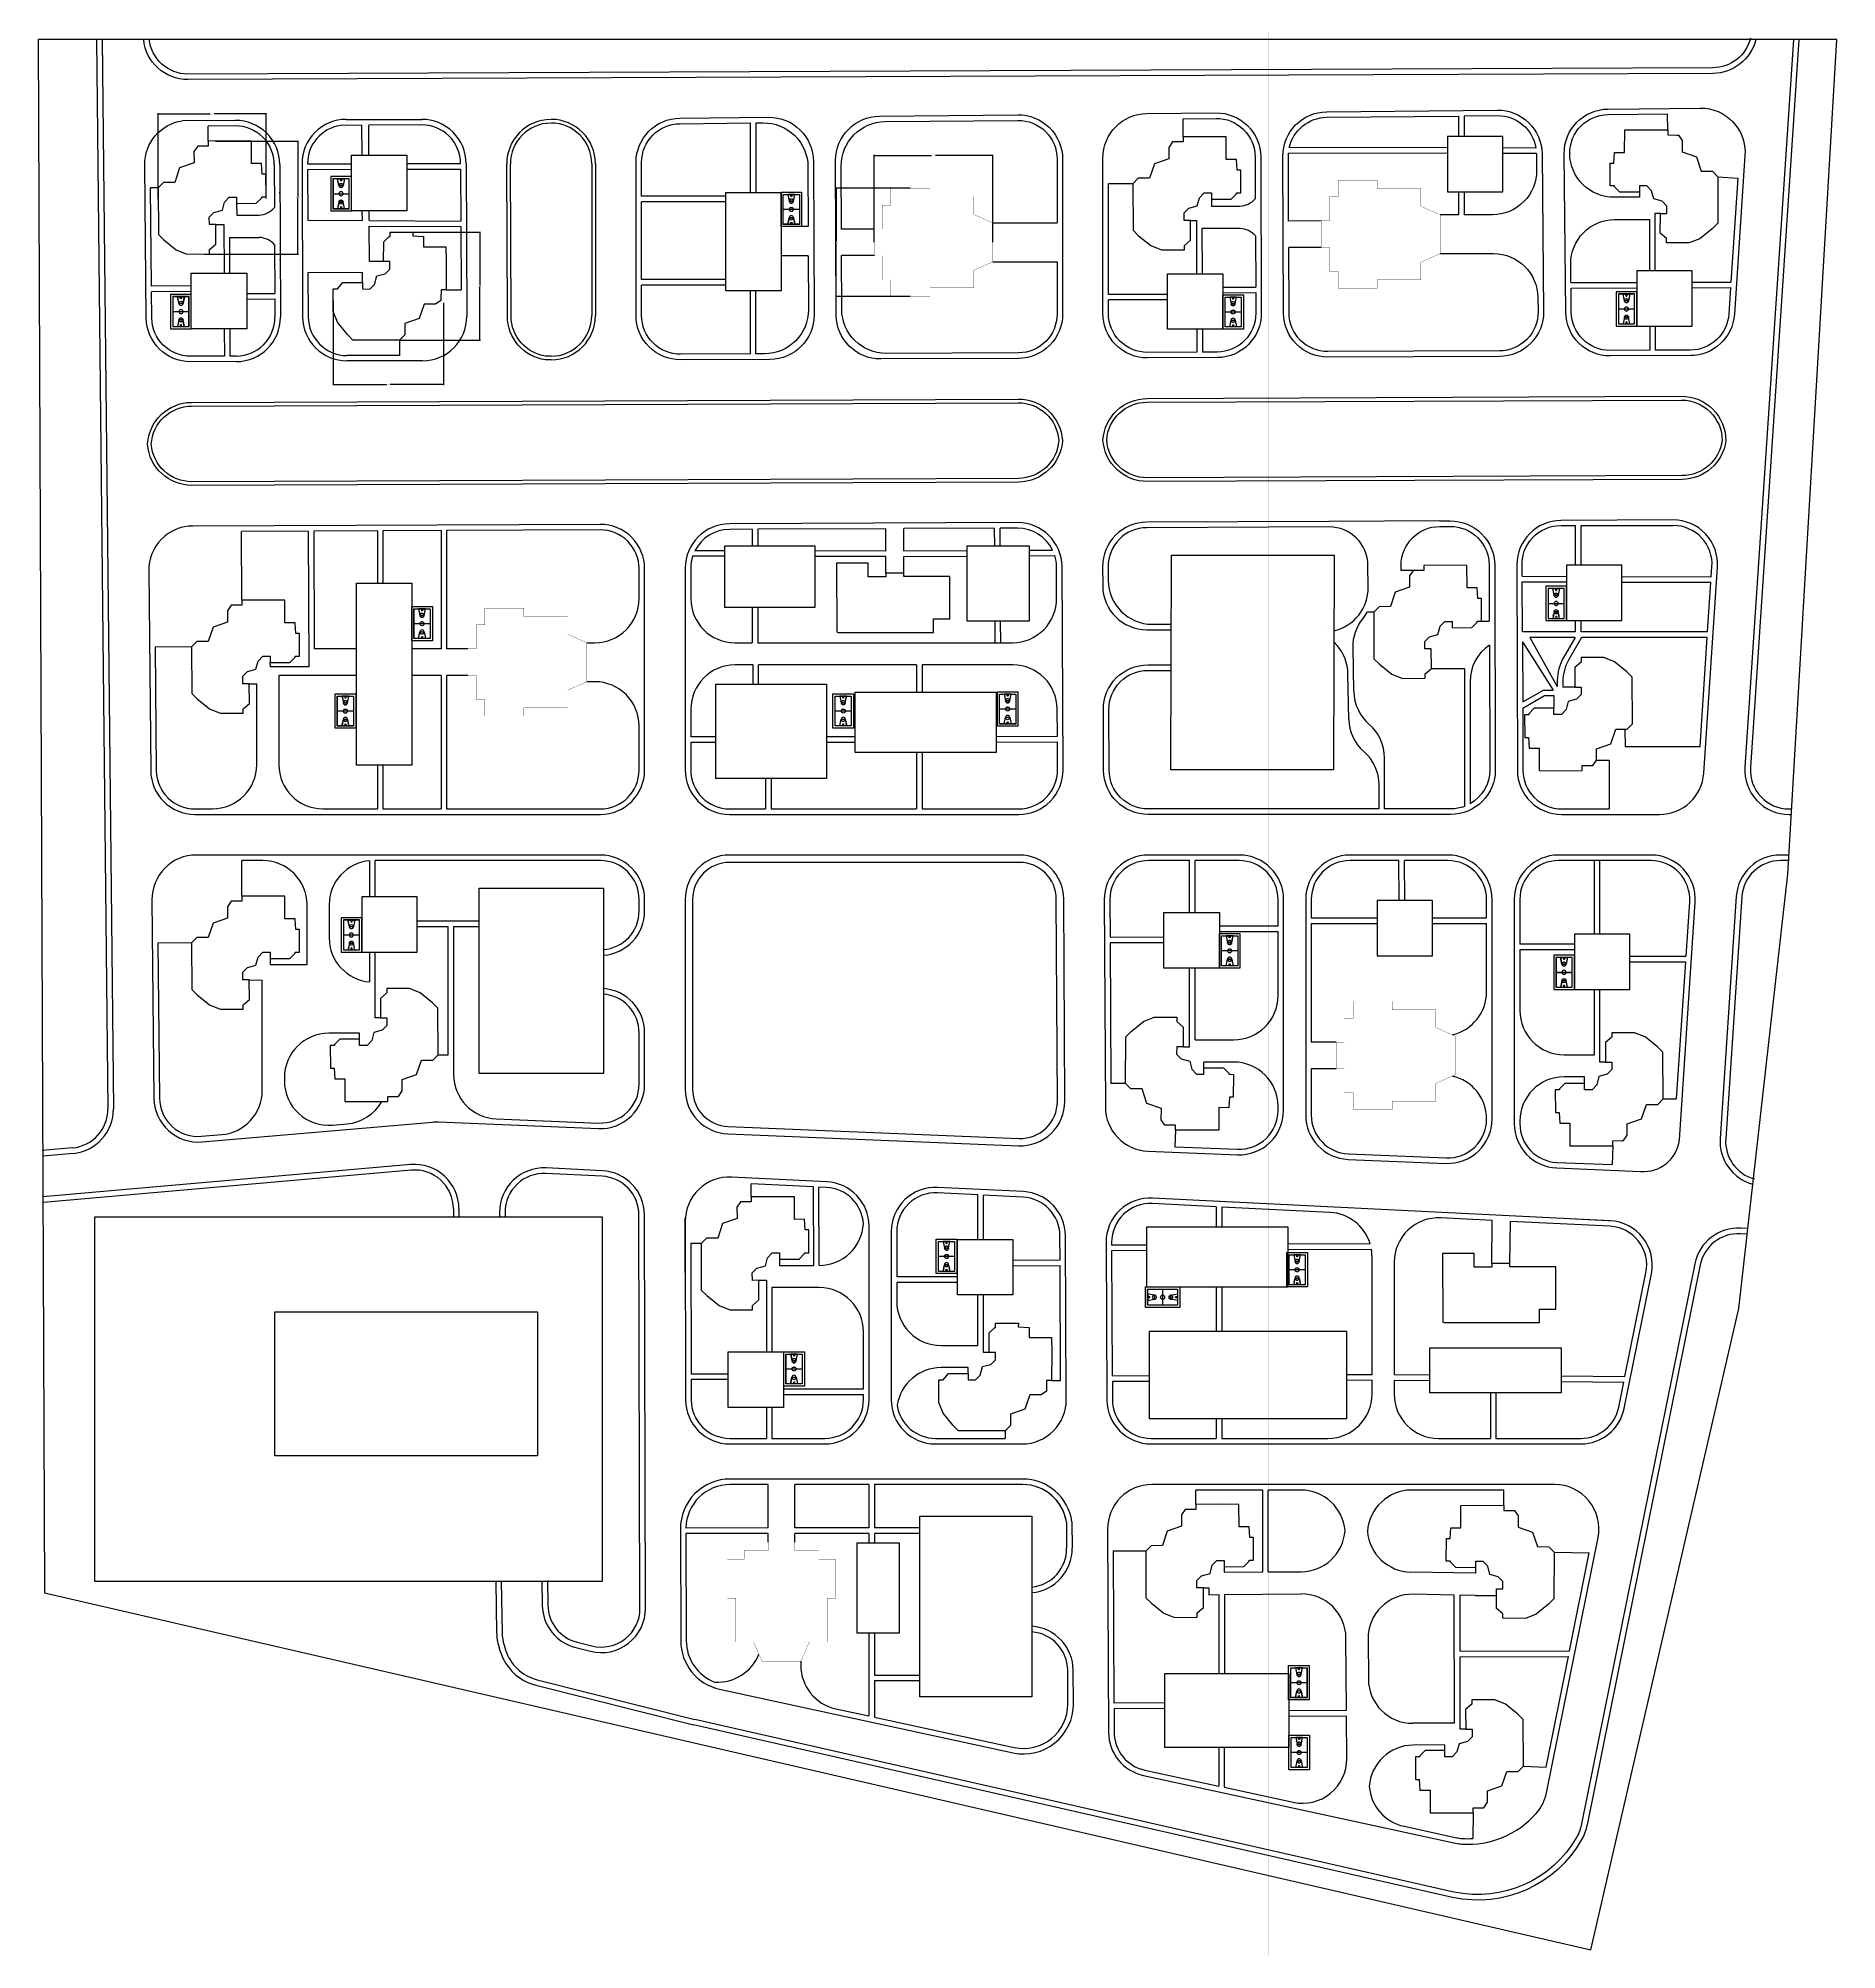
# Model space of a CAD drawing. Header units: inches. Extents: x -634 to 3638, y -6930911 to 5552.
# Drawn here: x 1113 to 1600, y 2040 to 2558 of the extents above; entities that cross this region are included whole.
import ezdxf

# ---------------------------------------------------------------- set-up
doc = ezdxf.new("R2010")
doc.units = ezdxf.units.IN
doc.header["$MEASUREMENT"] = 0
doc.layers.add('ELEV', color=134, linetype='Continuous', lineweight=18)
for name, color, linetype in [('SPORT', 7, 'Continuous'), ('зеленая зона', 100, 'Continuous'), ('муниц.здания', 181, 'Continuous')]:
    doc.layers.add(name, color=color, linetype=linetype)
for name, color, linetype, true_color in [('дет.площадки', 7, 'Continuous', 0xf5eb38), ('дорога', 7, 'Continuous', 0x737373), ('жил.зона', 7, 'Continuous', 0xee6868), ('парковка', 7, 'Continuous', 0x000000)]:
    doc.layers.add(name, color=color, linetype=linetype, true_color=true_color)
doc.styles.get("Standard").update_dxf_attribs({"font": 'arial.ttf'})
doc.dimstyles.get("Standard").update_dxf_attribs({"dimtxt": 0.18, "dimasz": 0.18, "dimexe": 0.18, "dimexo": 0.0625, "dimgap": 0.09, "dimtad": 0, "dimtih": 1, "dimtoh": 1, "dimdec": 4, "dimzin": 0, "dimdsep": 46, "dimtxsty": 'Standard', "dimcen": 0.09, "dimadec": 0, "dimazin": 0, "dimtfac": 1, "dimtdec": 4, "dimtofl": 0, "dimtmove": 0, "dimatfit": 3, "dimfxl": 1, "dimtolj": 1, "dimtzin": 0, "dimarcsym": 0})

# ---------------------------------------------------------------- blocks, each defined once
blk = doc.blocks.new('A$C6FDB6B95')
at = {"layer": 'SPORT'}
for p, q in [((-2148, 1133), (1300, 1133)), ((-2148, -936), (-2148, 1133)), ((-1920, 438), (-1256, 300)), ((-1918, 904), (1070, 904)), ((-1918, -706), (-1918, 904)), ((-1918, -246), (-1918, 444)), ((-1918, -246), (-1918, 444)), ((-1918, 444), (-1255, 306)), ((-1721, 403), (-1720, 408)), ((-1716, 402), (-1721, 403)), ((-1720, 408), (-1715, 407)), ((-1715, 407), (-1716, 402)), ((-1620, 382), (-1619, 387)), ((-1615, 381), (-1620, 382)), ((-1619, 387), (-1613, 386)), ((-1613, 386), (-1615, 381)), ((-1519, 361), (-1518, 366)), ((-1513, 360), (-1519, 361)), ((-1518, 366), (-1512, 365)), ((-1512, 365), (-1513, 360)), ((-1277, 305), (-1276, 299)), ((-1258, -102), (-1258, 300)), ((-1252, 300), (-1252, -102)), ((-427, -706), (-427, 904)), ((-427, -418), (-427, 616)), ((-421, -706), (-421, 904)), ((-421, -418), (-421, 616)), ((1070, 444), (406, 306)), ((1071, 438), (407, 300)), ((409, -102), (409, 300)), ((429, 305), (428, 299)), ((1070, 904), (1070, -706)), ((1070, -246), (1070, 444)), ((1070, -246), (1070, 444)), ((1300, 1133), (1300, -936)), ((1300, -936), (-2148, -936)), ((-1256, -102), (-1920, -240)), ((-1255, -108), (-1918, -246)), ((1070, -706), (-1918, -706)), ((-1277, -107), (-1276, -101)), ((406, -108), (1070, -246)), ((407, -102), (1071, -240)), ((429, -107), (428, -101))]:
    blk.add_line(p, q, dxfattribs=at)
for points in [[(1300, -936), (-2148, -936), (-2148, 1133), (1300, 1133)], [(1076, -711), (-1924, -711), (-1924, 909), (1076, 909)], [(-1781, 202), (-1784, 202), (-1784, -4), (-1781, -4)], [(671, 361), (669, 366), (664, 365), (665, 360)], [(772, 382), (771, 387), (765, 386), (766, 381)], [(873, 403), (872, 408), (866, 407), (868, 402)], [(932, 202), (936, 202), (936, -4), (932, -4)], [(-1721, -205), (-1720, -211), (-1715, -209), (-1716, -204)], [(-1620, -184), (-1619, -190), (-1613, -188), (-1615, -183)], [(-1519, -163), (-1518, -168), (-1512, -167), (-1513, -162)], [(671, -163), (669, -168), (664, -167), (665, -162)], [(772, -184), (771, -190), (765, -188), (766, -183)], [(873, -205), (872, -211), (866, -209), (868, -204)]]:
    blk.add_lwpolyline(points, close=True, dxfattribs=at)
blk.add_lwpolyline([(403, -102, -0.9858149), (403, 300)], format="xyb", close=True, dxfattribs=at)
for centre, radius in [((-1741, 99), 25.9), ((-424, 99), 207), ((-424, 99), 201), ((892, 99), 25.9)]:
    blk.add_circle(centre, radius, dxfattribs=at)
for centre, radius, start, end in [((-1255, 99), 207, 96.21469, 263.78531), ((-1255, 99), 201, 96.21469, 263.78531), ((-1255, 99), 207, 270, 90), ((-1255, 99), 201, 270.81854, 89.18146), ((406, 99), 207, 90, 270), ((406, 99), 201, 276.21469, 83.78531), ((406, 99), 207, 276.21469, 83.78531)]:
    blk.add_arc(centre, radius, start, end, dxfattribs=at)
blk = doc.blocks.new('*D33')
at = {"layer": 'Defpoints', "color": 0}
for p in [(1174.24, 2537.1), (1145.02, 2513.95), (1174.24, 2514.09)]:
    blk.add_point(p, dxfattribs=at)
at = {"layer": 'парковка', "color": 0, "lineweight": -2, "transparency": 16777216}
for p, q in [((1145.02, 2514.01), (1145.02, 2537.28)), ((1145.2, 2537.1), (1159.09, 2537.1)), ((1174.06, 2537.1), (1160.17, 2537.1)), ((1174.24, 2514.16), (1174.24, 2537.28))]:
    blk.add_line(p, q, dxfattribs=at)
at = {"layer": 'парковка', "color": 0, "transparency": 16777216}
for points in [[(1145.2, 2537.13), (1145.2, 2537.07), (1145.02, 2537.1)], [(1174.06, 2537.13), (1174.06, 2537.07), (1174.24, 2537.1)]]:
    blk.add_solid(points, dxfattribs=at)
at = {"layer": 'парковка', "color": 0, "transparency": 16777216, "insert": (1159.63, 2537.1), "char_height": 0.18, "attachment_point": 5}
blk.add_mtext('\\A1;29.2175', dxfattribs=at)
blk = doc.blocks.new('*D34')
at = {"layer": 'Defpoints', "color": 0}
for p in [(1160.53, 2529.75), (1157.55, 2499.16), (1182.88, 2499.16)]:
    blk.add_point(p, dxfattribs=at)
at = {"layer": 'парковка', "color": 0, "lineweight": -2, "transparency": 16777216}
for p, q in [((1160.59, 2529.75), (1183.06, 2529.75)), ((1182.88, 2529.57), (1182.88, 2514.64)), ((1182.88, 2499.34), (1182.88, 2514.28)), ((1157.61, 2499.16), (1183.06, 2499.16))]:
    blk.add_line(p, q, dxfattribs=at)
at = {"layer": 'парковка', "color": 0, "transparency": 16777216}
for points in [[(1182.85, 2529.57), (1182.91, 2529.57), (1182.88, 2529.75)], [(1182.85, 2499.34), (1182.91, 2499.34), (1182.88, 2499.16)]]:
    blk.add_solid(points, dxfattribs=at)
at = {"layer": 'парковка', "color": 0, "transparency": 16777216, "insert": (1182.88, 2514.46), "char_height": 0.18, "attachment_point": 5}
blk.add_mtext('\\A1;30.5882', dxfattribs=at)
blk = doc.blocks.new('*D35')
at = {"layer": 'Defpoints', "color": 0}
for p in [(1192.42, 2486.64), (1222.32, 2486.05), (1222.32, 2463.83)]:
    blk.add_point(p, dxfattribs=at)
at = {"layer": 'парковка', "color": 0, "lineweight": -2, "transparency": 16777216}
for p, q in [((1192.42, 2486.58), (1192.42, 2463.65)), ((1222.32, 2485.98), (1222.32, 2463.65)), ((1192.6, 2463.83), (1206.84, 2463.83)), ((1222.14, 2463.83), (1207.91, 2463.83))]:
    blk.add_line(p, q, dxfattribs=at)
at = {"layer": 'парковка', "color": 0, "transparency": 16777216}
for points in [[(1192.6, 2463.86), (1192.6, 2463.8), (1192.42, 2463.83)], [(1222.14, 2463.86), (1222.14, 2463.8), (1222.32, 2463.83)]]:
    blk.add_solid(points, dxfattribs=at)
at = {"layer": 'парковка', "color": 0, "transparency": 16777216, "insert": (1207.37, 2463.83), "char_height": 0.18, "attachment_point": 5}
blk.add_mtext('\\A1;29.9017', dxfattribs=at)
blk = doc.blocks.new('*D36')
at = {"layer": 'Defpoints', "color": 0}
for p in [(1210.91, 2505.05), (1210.39, 2475.84), (1232.14, 2475.84)]:
    blk.add_point(p, dxfattribs=at)
at = {"layer": 'парковка', "color": 0, "lineweight": -2, "transparency": 16777216}
for p, q in [((1210.97, 2505.05), (1232.32, 2505.05)), ((1232.14, 2504.87), (1232.14, 2490.63)), ((1232.14, 2476.02), (1232.14, 2490.26)), ((1210.45, 2475.84), (1232.32, 2475.84))]:
    blk.add_line(p, q, dxfattribs=at)
at = {"layer": 'парковка', "color": 0, "transparency": 16777216}
for points in [[(1232.11, 2504.87), (1232.17, 2504.87), (1232.14, 2505.05)], [(1232.11, 2476.02), (1232.17, 2476.02), (1232.14, 2475.84)]]:
    blk.add_solid(points, dxfattribs=at)
at = {"layer": 'парковка', "color": 0, "transparency": 16777216, "insert": (1232.14, 2490.45), "char_height": 0.18, "attachment_point": 5}
blk.add_mtext('\\A1;29.2169', dxfattribs=at)
blk = doc.blocks.new('*D37')
at = {"layer": 'Defpoints', "color": 0}
for p in [(1371.16, 2525.81), (1338.97, 2502.33), (1371.16, 2502.32)]:
    blk.add_point(p, dxfattribs=at)
at = {"layer": 'парковка', "color": 0, "lineweight": -2, "transparency": 16777216}
for p, q in [((1338.97, 2502.39), (1338.97, 2525.99)), ((1339.15, 2525.81), (1354.53, 2525.81)), ((1370.98, 2525.81), (1355.6, 2525.81)), ((1371.16, 2502.39), (1371.16, 2525.99))]:
    blk.add_line(p, q, dxfattribs=at)
at = {"layer": 'парковка', "color": 0, "transparency": 16777216}
for points in [[(1339.15, 2525.84), (1339.15, 2525.78), (1338.97, 2525.81)], [(1370.98, 2525.84), (1370.98, 2525.78), (1371.16, 2525.81)]]:
    blk.add_solid(points, dxfattribs=at)
at = {"layer": 'парковка', "color": 0, "transparency": 16777216, "insert": (1355.06, 2525.81), "char_height": 0.18, "attachment_point": 5}
blk.add_mtext('\\A1;32.1967', dxfattribs=at)
blk = doc.blocks.new('*D38')
at = {"layer": 'Defpoints', "color": 0}
for p in [(1348.82, 2516.97), (1328.69, 2487.68), (1348.82, 2487.68)]:
    blk.add_point(p, dxfattribs=at)
at = {"layer": 'парковка', "color": 0, "lineweight": -2, "transparency": 16777216}
for p, q in [((1348.76, 2516.97), (1328.51, 2516.97)), ((1328.69, 2516.79), (1328.69, 2502.51)), ((1328.69, 2487.86), (1328.69, 2502.14)), ((1348.76, 2487.68), (1328.51, 2487.68))]:
    blk.add_line(p, q, dxfattribs=at)
at = {"layer": 'парковка', "color": 0, "transparency": 16777216}
for points in [[(1328.66, 2516.79), (1328.72, 2516.79), (1328.69, 2516.97)], [(1328.66, 2487.86), (1328.72, 2487.86), (1328.69, 2487.68)]]:
    blk.add_solid(points, dxfattribs=at)
at = {"layer": 'парковка', "color": 0, "transparency": 16777216, "insert": (1328.69, 2502.32), "char_height": 0.18, "attachment_point": 5}
blk.add_mtext('\\A1;29.2895', dxfattribs=at)

msp = doc.modelspace()

# ---------------------------------------------------------------- hatches: boundary and pattern name
at = {"layer": 'ELEV', "linetype": 'Continuous'}
h = msp.add_hatch(dxfattribs=at)
h.set_pattern_fill('ANSI31', color=256, scale=0.01044, style=0)
h.set_pattern_definition([(45, (1262.311104, 3366.587935), (-0.02343928418428, 0.02343928418428), [])])
edge = h.paths.add_edge_path()
edge.add_ellipse((1445.78234, 3471.96182), major_axis=(0, 6932302.83262), ratio=0.00000001506, start_angle=89.999976115149, end_angle=270.000023884851)
edge.add_line((1445.67794, 3474.85168), (1445.67794, 3528.48347))
edge.add_line((1445.67794, 3528.48347), (1445.88675, 3528.48347))
edge.add_line((1445.88675, 3528.48347), (1445.88675, 3474.85168))

# ---------------------------------------------------------------- linework, layer by layer
at = {"color": 7}
msp.add_lwpolyline([(1114.23863, 2136.60913), (1533.16769, 2039.89737), (1573.27132, 2213.61536), (1586.54748, 2331.19492), (1599.77194, 2557.25025), (1112.52542, 2557.25025)], close=True, dxfattribs=at)
at = {"layer": 'дет.площадки'}
for points in [[(1509.33952, 2530.96779), (1494.33952, 2530.96779), (1494.33952, 2515.96779), (1509.33952, 2515.96779)], [(1197.35414, 2525.8957), (1212.41965, 2525.8957), (1212.41965, 2510.83825), (1197.35414, 2510.83825)], [(1298.76152, 2515.86162), (1313.76152, 2515.86162), (1313.76152, 2489.21982), (1298.76152, 2489.21982)], [(1153.98277, 2493.9756), (1169.04829, 2493.9756), (1169.04829, 2478.91815), (1153.98277, 2478.91815)], [(1418.4433, 2493.79547), (1433.4433, 2493.79547), (1433.4433, 2478.79547), (1418.4433, 2478.79547)], [(1560.58823, 2494.63055), (1545.58823, 2494.63055), (1545.58823, 2479.63055), (1560.58823, 2479.63055)], [(1298.53676, 2420.11228), (1322.87405, 2420.11228), (1322.87405, 2403.38935), (1298.53676, 2403.38935)], [(1364.22311, 2420.10541), (1380.94403, 2420.10541), (1380.94403, 2399.70126), (1364.22311, 2399.70126)], [(1541.54686, 2414.86632), (1526.54686, 2414.86632), (1526.54686, 2399.86632), (1541.54686, 2399.86632)], [(1198.71043, 2410.04642), (1213.71043, 2410.04642), (1213.71043, 2360.68464), (1198.71043, 2360.68464)], [(1333.82212, 2380.46844), (1372.03352, 2380.46844), (1372.03352, 2364.16937), (1333.82212, 2364.16937)], [(1215.16783, 2325.09428), (1200.16783, 2325.09428), (1200.16783, 2310.09428), (1215.16783, 2310.09428)], [(1417.50052, 2320.78219), (1432.50052, 2320.78219), (1432.50052, 2305.78219), (1417.50052, 2305.78219)], [(1490.21733, 2324.08715), (1475.21733, 2324.08715), (1475.21733, 2309.08715), (1490.21733, 2309.08715)], [(1543.68204, 2314.97103), (1528.68204, 2314.97103), (1528.68204, 2299.97103), (1543.68204, 2299.97103)], [(1361.56702, 2232.2949), (1376.56702, 2232.2949), (1376.56702, 2217.2949), (1361.56702, 2217.2949)], [(1412.83619, 2235.68154), (1451.04759, 2235.68154), (1451.04759, 2219.38247), (1412.83619, 2219.38247)], [(1299.45081, 2201.7984), (1314.45081, 2201.7984), (1314.45081, 2186.7984), (1299.45081, 2186.7984)], [(1489.57028, 2202.93151), (1525.10428, 2202.93151), (1525.10428, 2190.77749), (1489.57028, 2190.77749)], [(1334.39753, 2150.13796), (1345.80002, 2150.13796), (1345.80002, 2125.68397), (1334.39753, 2125.68397)], [(1417.7501, 2114.72157), (1451.30495, 2114.72157), (1451.30495, 2094.64251), (1417.7501, 2094.64251)]]:
    msp.add_lwpolyline(points, close=True, dxfattribs=at)
at = {"layer": 'дорога'}
for p, q in [((1128.35239, 2557.23449), (1131.39382, 2267.64071)), ((1129.85231, 2557.25025), (1132.89374, 2267.65646)), ((1553.99118, 2532.76269), (1553.94872, 2537.09054)), ((1165.92188, 2535.35273), (1151.54867, 2535.27407)), ((1165.93009, 2533.85275), (1158.58102, 2533.81253)), ((1158.60329, 2529.74257), (1158.58102, 2533.81253)), ((1200.11927, 2534.03985), (1194.40135, 2534.00856)), ((1195.98668, 2535.62893), (1216.52345, 2535.62893)), ((1200.11927, 2534.03985), (1200.15936, 2525.8957)), ((1216.40032, 2534.12895), (1202.06202, 2534.05049)), ((1202.10665, 2525.8957), (1202.06202, 2534.05049)), ((1305.50022, 2515.86162), (1305.52401, 2534.65361)), ((1307.00022, 2515.86162), (1307.02403, 2534.66832)), ((1422.69369, 2530.87257), (1422.69369, 2535.80299)), ((1497.30132, 2536.53485), (1497.30132, 2530.96779)), ((1498.80132, 2536.54957), (1498.80132, 2530.96779)), ((1494.33952, 2526.41612), (1451.23222, 2526.48697)), ((1494.33952, 2527.91612), (1451.45689, 2527.9866)), ((1518.27752, 2527.87677), (1509.33952, 2527.89146)), ((1176.48746, 2523.39567), (1176.53492, 2511.74512)), ((1177.98745, 2523.40178), (1178.15575, 2482.07925)), ((1183.98678, 2523.58006), (1184.15536, 2482.18716)), ((1185.48676, 2523.58617), (1185.48679, 2523.58006)), ((1185.48679, 2523.58006), (1197.35414, 2523.60633)), ((1185.49011, 2522.08006), (1197.35414, 2522.10633)), ((1185.4929, 2522.08007), (1185.54889, 2508.33192)), ((1212.41965, 2523.63969), (1226.95769, 2523.67187)), ((1212.41965, 2522.13968), (1226.9638, 2522.17188)), ((1226.9638, 2522.17188), (1227.02119, 2508.08014)), ((1228.45768, 2523.67798), (1228.62627, 2482.28481)), ((1263.48452, 2523.62893), (1263.48452, 2482.49779)), ((1518.4197, 2526.37654), (1509.33952, 2526.39146)), ((1145.00505, 2517.087), (1142.94774, 2517.06682)), ((1409.09545, 2518.217), (1402.4581, 2518.217)), ((1567.58942, 2520.10712), (1572.98229, 2519.74782)), ((1166.28377, 2512.86578), (1166.29951, 2509.68129)), ((1298.76152, 2514.79755), (1275.98452, 2514.79755)), ((1298.76152, 2513.29755), (1275.98452, 2513.29755)), ((1430.37417, 2513.99578), (1430.37417, 2512.08261)), ((1430.37417, 2512.08261), (1438.04416, 2512.11035)), ((1497.30132, 2515.96779), (1497.30132, 2509.79067)), ((1498.80132, 2515.96779), (1498.80132, 2509.79067)), ((1546.3107, 2515.88591), (1546.3107, 2514.59004)), ((1160.61315, 2507.1387), (1162.82937, 2507.14965)), ((1162.82937, 2507.14965), (1162.88302, 2493.9756)), ((1166.29951, 2509.68129), (1172.33061, 2509.70585)), ((1185.54889, 2508.33192), (1200.24624, 2508.24269)), ((1200.23347, 2510.83825), (1200.24624, 2508.24269)), ((1202.20332, 2508.23081), (1202.18905, 2510.83825)), ((1202.20332, 2508.23081), (1227.03641, 2508.08005)), ((1202.20332, 2506.73078), (1202.20332, 2506.70889)), ((1202.20332, 2506.73078), (1227.0273, 2506.58007)), ((1202.30534, 2497.10302), (1202.20332, 2506.70889)), ((1227.0273, 2506.58007), (1227.09691, 2489.48828)), ((1321.11664, 2506.6382), (1313.76152, 2506.58306)), ((1338.96633, 2505.93167), (1330.11974, 2505.89564)), ((1371.16303, 2507.58736), (1388.53192, 2507.58736)), ((1424.70355, 2508.2687), (1426.27731, 2508.2687)), ((1426.27731, 2508.2687), (1426.33626, 2493.79547)), ((1427.7773, 2506.03614), (1427.83625, 2493.80158)), ((1438.11084, 2506.07819), (1427.78642, 2506.03614)), ((1460.11969, 2508.13498), (1451.2731, 2508.09895)), ((1539.59671, 2508.52389), (1549.01623, 2508.52907)), ((1549.01623, 2508.52907), (1549.02387, 2494.63055)), ((1551.98132, 2510.15882), (1550.46064, 2510.15882)), ((1550.46064, 2510.15882), (1550.52389, 2494.63055)), ((1164.34354, 2503.67327), (1172.39738, 2503.67369)), ((1164.34354, 2503.67327), (1164.38301, 2493.98171)), ((1176.57598, 2501.6637), (1176.62954, 2488.51124)), ((1460.11969, 2500.93339), (1451.30233, 2500.92083)), ((1206.10222, 2497.10302), (1202.30534, 2497.10302)), ((1202.68885, 2497.10302), (1202.68885, 2497.10302)), ((1321.14895, 2498.70468), (1313.76152, 2498.69416)), ((1338.96633, 2498.73007), (1330.14897, 2498.71751)), ((1371.16303, 2497.06196), (1388.53192, 2497.06196)), ((1153.98277, 2490.53806), (1143.20901, 2490.43238)), ((1200.39163, 2494.1379), (1185.60695, 2494.07768)), ((1185.60695, 2494.07768), (1185.65535, 2482.19327)), ((1200.39163, 2491.41579), (1200.39163, 2494.1379)), ((1298.76152, 2492.24536), (1275.98452, 2492.24536)), ((1298.76152, 2490.74536), (1275.98452, 2490.74536)), ((1427.83516, 2494.06784), (1427.83627, 2493.79547)), ((1433.43719, 2490.18901), (1442.34582, 2490.22529)), ((1527.76386, 2491.42496), (1545.58823, 2491.48288)), ((1560.58823, 2491.53163), (1571.10465, 2491.56581)), ((1153.99749, 2489.03813), (1143.22373, 2488.93245)), ((1169.04829, 2488.48036), (1176.62954, 2488.51124)), ((1169.05439, 2486.98037), (1176.63565, 2487.01125)), ((1176.63565, 2487.01125), (1176.65577, 2482.07314)), ((1223.00124, 2489.47159), (1227.09691, 2489.48828)), ((1305.44481, 2472.09759), (1305.46649, 2489.21982)), ((1306.94481, 2472.09569), (1306.96649, 2489.21982)), ((1418.4433, 2488.2241), (1402.4581, 2488.2241)), ((1418.4433, 2486.7241), (1402.4581, 2486.7241)), ((1433.4433, 2488.68902), (1442.35193, 2488.7253)), ((1527.77858, 2489.925), (1545.58823, 2489.98288)), ((1560.58823, 2490.03163), (1571.00469, 2490.06548)), ((1162.94435, 2478.91815), (1162.97449, 2471.51733)), ((1164.44436, 2478.91815), (1164.47448, 2471.52344)), ((1210.38522, 2475.83665), (1210.40203, 2471.7105)), ((1426.39735, 2478.79547), (1426.42262, 2472.59031)), ((1427.89736, 2478.79547), (1427.92261, 2472.59642)), ((1549.08497, 2479.63055), (1549.11161, 2473.09001)), ((1550.58498, 2479.63055), (1550.61159, 2473.09612)), ((1162.97449, 2471.51733), (1153.8352, 2471.48011)), ((1166.20473, 2470.03047), (1153.8413, 2469.98012)), ((1166.19862, 2471.53046), (1164.47448, 2471.52344)), ((1216.67524, 2470.23603), (1196.15526, 2470.23603)), ((1210.40203, 2471.7105), (1196.1556, 2471.65247)), ((1251.48452, 2470.49779), (1249.93816, 2470.49779)), ((1167.68186, 2405.39498), (1167.60588, 2424.05112)), ((1185.67463, 2424.12471), (1185.80539, 2387.32502)), ((1187.17462, 2424.13082), (1187.28805, 2392.20932)), ((1204.4088, 2424.20101), (1204.4088, 2410.04642)), ((1205.9088, 2424.20712), (1205.9088, 2410.04642)), ((1221.64298, 2424.2712), (1221.64298, 2392.20932)), ((1223.14298, 2424.27731), (1223.14298, 2392.20932)), ((1305.95529, 2424.6146), (1305.95649, 2420.11228)), ((1307.45529, 2424.6207), (1307.45649, 2420.11228)), ((1342.14489, 2418.73075), (1342.12032, 2424.76189)), ((1347.03992, 2418.74072), (1347.01532, 2424.78183)), ((1371.65453, 2420.10541), (1371.63508, 2424.8821)), ((1373.15455, 2420.10541), (1373.13507, 2424.88821)), ((1492.20507, 2426.87317), (1462.21351, 2426.75102)), ((1525.0452, 2425.63073), (1529.02671, 2425.63073)), ((1529.02671, 2414.86632), (1529.02671, 2425.63073)), ((1530.52671, 2425.63073), (1555.44611, 2425.63073)), ((1530.52671, 2414.86632), (1530.52671, 2425.63073)), ((1298.53676, 2418.79511), (1290.43263, 2418.80708)), ((1342.14489, 2418.73075), (1322.87405, 2418.75919)), ((1347.03992, 2418.74072), (1364.22311, 2418.83711)), ((1380.94403, 2418.9309), (1387.33711, 2418.96677)), ((1298.53676, 2417.29511), (1289.8186, 2417.30798)), ((1342.151, 2417.23074), (1322.87405, 2417.25919)), ((1342.16945, 2412.69961), (1342.151, 2417.23074)), ((1347.04603, 2417.24073), (1364.22311, 2417.33708)), ((1347.06453, 2412.69961), (1347.04603, 2417.24073)), ((1380.94403, 2417.43088), (1387.92208, 2417.47002)), ((1485.03096, 2413.46121), (1481.75902, 2413.42756)), ((1514.53886, 2410.4011), (1526.54686, 2410.36554)), ((1514.5433, 2411.9011), (1526.54686, 2411.86554)), ((1541.54686, 2411.82112), (1565.78686, 2411.74933)), ((1541.54686, 2410.32111), (1565.68694, 2410.24961)), ((1567.18997, 2410.24516), (1567.28545, 2410.24488)), ((1305.96094, 2403.38935), (1305.96347, 2393.86624)), ((1307.46094, 2403.38935), (1307.46347, 2393.86664)), ((1474.31455, 2402.17582), (1472.58835, 2402.17582)), ((1371.76135, 2393.87803), (1371.73764, 2399.70126)), ((1373.26134, 2393.88414), (1373.23765, 2399.70126)), ((1503.54498, 2399.71225), (1505.64109, 2399.71225)), ((1529.02671, 2396.84181), (1529.02671, 2399.86632)), ((1530.52671, 2396.84181), (1530.52671, 2399.86632)), ((1154.08362, 2392.73942), (1144.16829, 2392.64216)), ((1198.71043, 2392.20932), (1187.28805, 2392.20932)), ((1221.64298, 2392.20932), (1213.71043, 2392.20932)), ((1228.95653, 2392.20932), (1223.14298, 2392.20932)), ((1261.15324, 2393.86501), (1263.31316, 2393.86501)), ((1464.42791, 2393.10875), (1463.51706, 2394.16068)), ((1529.02671, 2396.84181), (1514.64822, 2396.84181)), ((1514.65492, 2394.15085), (1522.91912, 2381.06547)), ((1528.90597, 2395.34181), (1516.57223, 2395.34181)), ((1516.57223, 2395.34181), (1524.06516, 2382.05646)), ((1528.90597, 2395.34181), (1525.67285, 2389.74188)), ((1530.63802, 2395.34181), (1527.17285, 2389.33996)), ((1564.79364, 2396.84181), (1530.52671, 2396.84181)), ((1564.6937, 2395.34181), (1530.63802, 2395.34181)), ((1175.41632, 2387.32502), (1175.36234, 2388.5182)), ((1185.80539, 2387.32502), (1175.41632, 2387.32502)), ((1306.17587, 2382.62149), (1306.17447, 2387.86631)), ((1307.67587, 2382.62189), (1307.67447, 2387.86671)), ((1350.46238, 2387.87816), (1350.46238, 2380.46844)), ((1351.96238, 2387.87857), (1351.96238, 2380.46844)), ((1489.94895, 2386.90623), (1498.92323, 2386.91983)), ((1498.92323, 2386.91983), (1498.92323, 2349.55102)), ((1169.69172, 2382.79112), (1171.71293, 2382.79112)), ((1198.71043, 2385.00772), (1177.68079, 2385.00772)), ((1221.64298, 2385.00772), (1213.71043, 2385.00772)), ((1221.64298, 2385.00772), (1221.64298, 2348.88436)), ((1228.95653, 2385.00772), (1223.14298, 2385.00772)), ((1223.14298, 2385.00772), (1223.14298, 2348.88436)), ((1467.5704, 2373.21357), (1467.35422, 2385.46539)), ((1500.42323, 2383.34181), (1500.42323, 2350.25204)), ((1524.06516, 2383.74188), (1524.06516, 2382.05646)), ((1525.56516, 2383.33996), (1525.56516, 2381.87432)), ((1528.82485, 2381.87432), (1525.56516, 2381.87432)), ((1514.69547, 2377.86461), (1520.30539, 2381.06547)), ((1514.69977, 2376.14009), (1520.6327, 2379.56547)), ((1520.30539, 2381.06547), (1522.91912, 2381.06547)), ((1520.6327, 2379.56547), (1523.10073, 2379.56547)), ((1523.10073, 2379.56547), (1523.15423, 2376.14723)), ((1296.08921, 2368.35804), (1289.31316, 2368.35804)), ((1296.08921, 2366.85804), (1289.31316, 2366.85804)), ((1333.82212, 2368.35804), (1326.04211, 2368.35804)), ((1333.82212, 2366.85804), (1326.04211, 2366.85804)), ((1372.0258, 2368.48456), (1388.61463, 2368.56991)), ((1372.03352, 2366.98458), (1388.62235, 2367.06993)), ((1542.39366, 2370.4538), (1542.41685, 2365.76206)), ((1350.46238, 2364.16937), (1350.46238, 2348.88436)), ((1351.96238, 2364.16937), (1351.96238, 2348.88436)), ((1477.26888, 2348.88436), (1477.26888, 2362.6801)), ((1534.7119, 2362.1084), (1538.09221, 2362.1084)), ((1538.09221, 2362.1084), (1538.09221, 2348.88436)), ((1542.41685, 2365.76206), (1562.72353, 2365.77085)), ((1204.4088, 2360.68464), (1204.4088, 2348.88436)), ((1205.9088, 2360.68464), (1205.9088, 2348.88436)), ((1309.56566, 2357.16091), (1309.56566, 2348.88436)), ((1311.06566, 2357.16091), (1311.06566, 2348.88436)), ((1475.76888, 2348.88436), (1475.76888, 2355.35953)), ((1167.68186, 2325.22727), (1167.68186, 2334.88436)), ((1203.83371, 2325.09428), (1203.83371, 2334.88436)), ((1424.45592, 2320.78219), (1424.45592, 2334.88436)), ((1425.95592, 2320.78219), (1425.95592, 2334.88436)), ((1481.24642, 2324.08715), (1481.15496, 2334.88436)), ((1482.74637, 2324.09986), (1482.65491, 2334.89706)), ((1534.12115, 2314.97103), (1534.12115, 2334.88436)), ((1535.62115, 2314.97103), (1535.62115, 2334.88436)), ((1202.33371, 2325.09428), (1202.33371, 2334.84114)), ((1457.40685, 2319.38665), (1475.21733, 2319.38665)), ((1490.21733, 2319.38665), (1504.90207, 2319.38665)), ((1215.16783, 2318.53792), (1232.00649, 2318.53792)), ((1215.16783, 2317.03792), (1223.55519, 2317.03792)), ((1223.55519, 2282.3083), (1223.55519, 2317.03792)), ((1225.05519, 2317.03792), (1232.00649, 2317.03792)), ((1432.50022, 2315.69423), (1448.4061, 2315.69099)), ((1432.50052, 2317.19423), (1448.4064, 2317.19099)), ((1457.40654, 2317.88665), (1475.21733, 2317.88665)), ((1490.21733, 2317.88665), (1504.90207, 2317.88665)), ((1154.08362, 2312.5717), (1144.95462, 2312.48215)), ((1202.33371, 2302.01394), (1202.33371, 2310.09428)), ((1203.83371, 2292.2566), (1203.83371, 2310.09428)), ((1417.50052, 2314.15069), (1402.89521, 2314.07554)), ((1417.50824, 2312.65071), (1402.90292, 2312.57556)), ((1528.68204, 2312.2226), (1513.90207, 2312.2226)), ((1528.68204, 2310.7226), (1513.90207, 2310.7226)), ((1543.6807, 2308.97103), (1558.94013, 2308.98464)), ((1175.36234, 2308.35048), (1175.36234, 2306.70534)), ((1175.36234, 2306.70534), (1185.35126, 2306.70534)), ((1424.45592, 2284.47899), (1424.45592, 2305.78219)), ((1425.95592, 2286.3236), (1425.95592, 2305.78219)), ((1543.68204, 2307.47103), (1558.84019, 2307.48455)), ((1169.69172, 2302.6234), (1173.21564, 2302.52474)), ((1534.12115, 2282.31395), (1534.12115, 2299.97103)), ((1535.62115, 2280.27469), (1535.62115, 2299.97103)), ((1205.25913, 2292.2566), (1203.83371, 2292.2566)), ((1199.58852, 2288.0999), (1191.21564, 2288.0999)), ((1199.58852, 2286.52952), (1199.58852, 2288.0999)), ((1422.67185, 2284.47899), (1424.45592, 2284.47899)), ((1464.16102, 2285.70883), (1457.40001, 2285.7102)), ((1220.86724, 2282.3083), (1223.55519, 2282.3083)), ((1428.34247, 2278.75191), (1428.34247, 2280.3236)), ((1464.16102, 2278.50723), (1457.39854, 2278.5086)), ((1537.12867, 2280.27469), (1535.62115, 2280.27469)), ((1407.06374, 2274.53069), (1403.09878, 2274.51029)), ((1531.45805, 2274.5476), (1531.45805, 2276.31395)), ((1552.73678, 2270.32638), (1556.36756, 2270.372)), ((1420.66199, 2261.87512), (1420.47799, 2257.39769)), ((1539.13853, 2257.67082), (1538.92728, 2252.53007)), ((1121.82849, 2257.0804), (1113.62358, 2256.3475)), ((1121.96195, 2255.58634), (1113.75704, 2254.85345)), ((1305.70408, 2243.81508), (1305.67533, 2247.37927)), ((1324.02256, 2247.97136), (1324.02215, 2248.05324)), ((1322.63606, 2225.23444), (1322.52967, 2246.54354)), ((1324.13608, 2225.23444), (1324.03006, 2246.46914)), ((1367.10868, 2232.2949), (1367.10868, 2244.33307)), ((1368.60868, 2245.76053), (1368.60868, 2245.80069)), ((1368.60868, 2232.2949), (1368.60868, 2244.25869)), ((1224.995, 2240.57954), (1224.995, 2238.38809)), ((1226.495, 2240.57954), (1226.495, 2238.38809)), ((1237.495, 2239.61964), (1237.495, 2238.38809)), ((1238.995, 2239.61964), (1238.995, 2238.38809)), ((1287.81316, 2223.3153), (1287.81316, 2238.0899)), ((1431.63814, 2241.13334), (1431.63814, 2235.68154)), ((1433.13814, 2241.05896), (1433.13814, 2235.68154)), ((1506.33581, 2225.7842), (1506.38878, 2237.42679)), ((1511.23088, 2225.7842), (1511.33943, 2237.18131)), ((1292.10583, 2231.15952), (1289.29266, 2231.15952)), ((1313.38456, 2226.9383), (1313.38456, 2225.23444)), ((1376.56702, 2226.65381), (1389.34449, 2226.71955)), ((1412.83619, 2230.76808), (1403.3241, 2230.71914)), ((1412.83619, 2229.26806), (1403.33182, 2229.21916)), ((1473.35862, 2231.07949), (1451.04759, 2230.96469)), ((1473.7068, 2229.58126), (1451.04759, 2229.46467)), ((1307.71394, 2221.21121), (1309.80141, 2221.21121)), ((1309.80141, 2221.21121), (1309.80141, 2201.7984)), ((1313.38456, 2225.23444), (1322.63606, 2225.23444)), ((1361.56702, 2222.13887), (1345.09817, 2222.13887)), ((1376.57474, 2225.15383), (1389.35221, 2225.21957)), ((1311.30141, 2219.23444), (1311.30141, 2201.7984)), ((1361.56702, 2220.63887), (1345.09817, 2220.63887)), ((1367.10868, 2203.554), (1367.10868, 2217.2949)), ((1368.60868, 2201.68763), (1368.60868, 2217.2949)), ((1431.63814, 2219.38247), (1431.63814, 2207.31623)), ((1433.13814, 2219.38247), (1433.13814, 2207.31623)), ((1370.16834, 2201.68763), (1368.60868, 2201.68763)), ((1299.45081, 2195.83122), (1289.38525, 2195.80486)), ((1364.45775, 2196.0004), (1364.45775, 2197.554)), ((1413.52331, 2195.31479), (1403.50653, 2195.26325)), ((1473.86822, 2195.62529), (1467.04408, 2195.59017)), ((1479.86822, 2195.68406), (1489.57028, 2195.60111)), ((1525.10428, 2195.29732), (1542.39035, 2195.14954)), ((1299.45474, 2194.33123), (1289.38918, 2194.30487)), ((1314.45081, 2191.78234), (1336.09817, 2191.78234)), ((1314.45081, 2190.28234), (1336.09817, 2190.28234)), ((1387.06736, 2194.0562), (1389.51249, 2194.06878)), ((1413.52331, 2193.81477), (1403.51425, 2193.76327)), ((1473.86822, 2194.12527), (1467.04408, 2194.09015)), ((1479.85539, 2194.18412), (1489.57028, 2194.10106)), ((1505.94811, 2190.77749), (1505.94811, 2178.39344)), ((1507.44811, 2190.77749), (1507.44811, 2178.39344)), ((1525.10428, 2193.79727), (1542.08758, 2193.65207)), ((1309.80141, 2186.7984), (1309.80141, 2178.39344)), ((1311.30141, 2186.7984), (1311.30141, 2178.39344)), ((1374.45135, 2180.42126), (1374.45135, 2178.39344)), ((1431.63814, 2183.81968), (1431.63814, 2178.39344)), ((1433.13814, 2183.81968), (1433.13814, 2178.39344)), ((1310.26907, 2154.13372), (1310.26907, 2165.89344)), ((1317.47067, 2154.1406), (1317.47067, 2165.89344)), ((1337.55722, 2165.89344), (1337.55722, 2154.15268)), ((1339.05722, 2165.89344), (1339.05722, 2154.15358)), ((1426.15703, 2160.52455), (1426.15703, 2164.39344)), ((1444.25272, 2142.21417), (1444.25272, 2164.39344)), ((1445.75272, 2142.21417), (1445.75272, 2164.39344)), ((1509.60986, 2160.24273), (1509.60986, 2164.39344)), ((1286.49679, 2154.11101), (1286.49442, 2154.11101)), ((1310.26907, 2154.13372), (1287.99704, 2154.11245)), ((1337.55722, 2154.15268), (1317.47067, 2154.1406)), ((1348.26792, 2154.15912), (1339.05722, 2154.15358)), ((1351.37321, 2154.17298), (1348.26791, 2154.17001)), ((1391.08128, 2155.70673), (1391.13605, 2148.64683)), ((1392.58042, 2155.8233), (1392.636, 2148.65847)), ((1310.26907, 2152.61102), (1287.99836, 2152.61102)), ((1310.26907, 2150.24978), (1310.26907, 2152.61102)), ((1317.47067, 2150.24978), (1317.47067, 2152.61102)), ((1337.55722, 2152.61102), (1317.47067, 2152.61102)), ((1337.55722, 2152.61102), (1337.55722, 2150.13796)), ((1348.26791, 2152.61102), (1339.05722, 2152.61102)), ((1339.05722, 2152.61102), (1339.05722, 2150.13796)), ((1351.37321, 2152.61102), (1348.26791, 2152.61102)), ((1412.55879, 2147.86898), (1403.75062, 2147.82366)), ((1433.83751, 2143.64776), (1433.83751, 2142.13963)), ((1501.92938, 2143.36595), (1501.92938, 2141.86079)), ((1523.20811, 2147.58717), (1532.73199, 2147.37996)), ((1433.83751, 2142.13963), (1444.25272, 2142.21417)), ((1445.75272, 2142.22491), (1454.66794, 2142.28872)), ((1501.92938, 2141.86079), (1484.35523, 2142.19517)), ((1428.16689, 2137.92068), (1429.66856, 2137.92068)), ((1429.66856, 2137.92068), (1429.66856, 2136.02378)), ((1429.66856, 2136.02378), (1432.38045, 2136.14073)), ((1432.38045, 2136.14073), (1432.36696, 2114.72157)), ((1433.88045, 2136.13978), (1433.86696, 2114.72157)), ((1433.88045, 2136.13978), (1454.71088, 2136.28887)), ((1496.13699, 2135.96991), (1485.02657, 2136.18131)), ((1496.21637, 2101.26123), (1496.13699, 2135.96991)), ((1497.73137, 2120.7582), (1497.73942, 2135.93942)), ((1501.81524, 2135.86187), (1497.73942, 2135.93942)), ((1501.81524, 2135.86187), (1507.59108, 2135.83333)), ((1337.55722, 2125.68397), (1337.55722, 2103.22609)), ((1339.05722, 2125.68397), (1339.05722, 2114.29248)), ((1472.7986, 2124.09759), (1472.87695, 2113.14944)), ((1497.72016, 2099.60583), (1497.73058, 2119.2582)), ((1497.73058, 2119.2582), (1527.06096, 2119.33138)), ((1497.73137, 2120.7582), (1527.36439, 2120.83214)), ((1339.05722, 2114.29248), (1351.37321, 2114.29248)), ((1339.05722, 2112.79248), (1339.05722, 2102.90099)), ((1339.05722, 2112.79248), (1351.37321, 2112.79248)), ((1417.7501, 2106.76244), (1403.96226, 2106.6915)), ((1417.75781, 2105.26246), (1403.96998, 2105.19152)), ((1451.30495, 2104.68204), (1466.9366, 2104.79392)), ((1451.31569, 2103.18208), (1466.94734, 2103.29396)), ((1496.21637, 2101.26123), (1484.90409, 2101.23536)), ((1499.26005, 2099.60583), (1497.72016, 2099.60583)), ((1432.35431, 2094.64251), (1432.34774, 2084.21697)), ((1433.85431, 2094.64251), (1433.84753, 2083.89192)), ((1493.58943, 2095.38474), (1485.00485, 2095.3233)), ((1493.58943, 2093.87874), (1493.58943, 2095.38474)), ((1514.86816, 2089.65752), (1521.00182, 2089.36332)), ((1501.26991, 2077.00196), (1501.20706, 2070.02204))]:
    msp.add_line(p, q, dxfattribs=at)
at = {"layer": 'дорога', "color": 7}
msp.add_line((1239.32085, 2557.29505), (1239.32103, 2557.25025), dxfattribs=at)
at = {"layer": 'дорога'}
for points in [[(1576.37192, 2557.6061, -0.344538771), (1566.21444, 2549.59715), (1153.08066, 2547.91452, -0.387202094), (1142.58743, 2557.39577, -0.387202094)], [(1577.8291, 2557.25025, -0.344538771), (1566.22055, 2548.09716), (1153.08677, 2546.41453, -0.387202094), (1141.09451, 2557.25025, -0.387202094)], [(1588.00861, 2557.25025), (1574.87889, 2360.18209, 0.433835841), (1586.85235, 2347.38436), (1587.49458, 2347.38436)], [(1589.50529, 2557.15053), (1576.37557, 2360.08238, 0.433835841), (1586.85235, 2348.88436), (1587.49458, 2348.88436)], [(1525.92154, 2526.3151, -0.414213562), (1537.80325, 2538.43223), (1562.80303, 2538.67747, -0.436752814), (1574.89419, 2525.88031), (1572.02641, 2482.83692, -0.393683331), (1560.10183, 2471.63476), (1538.39053, 2471.54633, -0.412534407), (1526.34223, 2483.42852), (1525.92154, 2526.3151)], [(1546.3107, 2514.59004), (1539.53786, 2514.5236, -0.414213562), (1527.42072, 2526.40531), (1527.42146, 2526.32981, -0.414213562), (1537.81796, 2536.9323), (1553.94872, 2537.09054)], [(1153.8413, 2469.98012, -0.412534407), (1141.79301, 2481.86231), (1141.38654, 2523.29785, -0.372666412), (1151.54867, 2535.27407, -0.372666412)], [(1274.48452, 2482.52046), (1274.48452, 2523.96633, -0.411343417), (1286.36681, 2535.96576), (1310.4273, 2536.20178, -0.415894714), (1322.54491, 2524.25123), (1322.71428, 2482.66801, -0.414213562), (1310.76325, 2470.61924), (1286.53339, 2470.52055, -0.415406969), (1274.48452, 2482.52046), (1274.48452, 2523.96633)], [(1275.98452, 2514.79755), (1275.98452, 2523.96633, -0.411343417), (1286.38152, 2534.46583), (1305.52401, 2534.65361)], [(1307.02403, 2534.66832), (1308.93346, 2534.68705, -0.415894714), (1321.05107, 2522.7365), (1321.11664, 2506.6382)], [(1330.11974, 2505.89564), (1330.05022, 2522.96246, -0.412534407), (1341.93242, 2535.01076), (1377.92892, 2535.36387, -0.417089545), (1388.53192, 2524.86437), (1388.53192, 2507.58736)], [(1422.69369, 2535.80299), (1431.59951, 2535.89035, -0.415894714), (1442.20242, 2525.43362), (1442.24838, 2514.14961)], [(1451.45689, 2527.9866, -0.34812256), (1461.59856, 2536.18463), (1497.30132, 2536.53485)], [(1498.80132, 2536.54957), (1507.81941, 2536.63803, -0.369083339), (1518.27752, 2527.87677, -0.369083339)], [(1451.2731, 2508.09895), (1451.20164, 2525.64237, -0.020130938), (1451.23222, 2526.48697, -0.020130938)], [(1249.93816, 2470.49779, -0.372297113), (1239.62617, 2482.32961), (1239.45819, 2523.57387)], [(1518.4197, 2526.37654, -0.003214875), (1518.4219, 2526.24153), (1518.4644, 2521.90838, -0.417089545), (1506.46498, 2509.79067), (1498.80132, 2509.79067)], [(1527.76386, 2491.42496), (1527.715, 2496.40676, -0.414213562), (1539.59671, 2508.52389)], [(1492.31639, 2499.26527), (1506.80366, 2499.26527, -0.411343417), (1518.80308, 2487.38298), (1518.84091, 2483.52704, -0.415894714), (1508.38418, 2472.92413), (1461.91721, 2472.73488, -0.414213562), (1451.37454, 2483.19203), (1451.30233, 2500.92083)], [(1321.14895, 2498.70468), (1321.20818, 2484.16189, -0.414213562), (1309.25715, 2472.11312), (1306.94482, 2472.1037)], [(1388.53192, 2497.06196), (1388.53192, 2482.89331, -0.413021162), (1378.07468, 2472.3934), (1342.25688, 2472.24752, -0.414213562), (1330.2081, 2484.19855), (1330.14897, 2498.71751)], [(1305.44481, 2472.09759), (1286.52728, 2472.02054, -0.415406969), (1275.98452, 2482.52046), (1275.98452, 2490.74536)], [(1153.8352, 2471.48011, -0.412534407), (1143.29294, 2481.87703), (1143.22373, 2488.93245)], [(1426.42262, 2472.59031), (1413.00086, 2472.53565, -0.415406969), (1402.4581, 2483.03556), (1402.4581, 2486.7241)], [(1442.35193, 2488.7253), (1442.37461, 2483.15537, -0.414213562), (1431.91746, 2472.61269), (1427.92261, 2472.59642)], [(1549.11161, 2473.09001), (1538.38442, 2473.04632, -0.412534407), (1527.84216, 2483.44324), (1527.77858, 2489.925)], [(1571.00469, 2490.06548), (1570.52973, 2482.93664, -0.393683331), (1560.09572, 2473.13475), (1550.61159, 2473.09612)], [(1264.81316, 2347.38436, 0.414213562), (1276.81316, 2359.38436), (1276.81316, 2413.94694, 0.415406969), (1264.76429, 2425.94684), (1154.41534, 2425.49741, 0.415894714), (1142.46479, 2413.3798), (1142.99562, 2359.26665, 0.411343417), (1154.99504, 2347.38436), (1264.81316, 2347.38436)], [(1261.15324, 2393.86501), (1263.31316, 2393.86501, 0.414213562), (1275.31316, 2405.86501), (1275.31316, 2413.94694, 0.415406969), (1264.7704, 2424.44686), (1223.14298, 2424.27731)], [(1389.87848, 2414.46918, 0.413899486), (1377.82977, 2426.40734), (1299.76429, 2426.08939, 0.413021162), (1287.81316, 2414.08949), (1287.81316, 2359.38436, 0.414213562), (1299.81316, 2347.38436), (1378.16175, 2347.38436, 0.415721382), (1390.16159, 2359.4461), (1389.87848, 2414.46918)], [(1305.95529, 2424.6146), (1299.7704, 2424.5894, 0.282350758), (1290.43263, 2418.80708)], [(1387.33711, 2418.96677, 0.289096551), (1377.83588, 2424.90735), (1373.13507, 2424.88821)], [(1462.21351, 2426.75102), (1412.8295, 2426.54989, 0.414527709), (1400.87853, 2414.48825), (1400.9051, 2409.32414, 0.412079933), (1412.8792, 2397.38592), (1419.46433, 2397.37179)], [(1492.20507, 2426.87317), (1495.05442, 2426.88478, -0.414677452), (1507.10325, 2414.91475), (1507.24141, 2359.41423, -0.41494284), (1495.24145, 2347.38436), (1413.16222, 2347.38436, -0.412707349), (1401.16238, 2359.32261), (1401.07747, 2375.8237, -0.416350416), (1413.10305, 2387.88541), (1419.44396, 2387.87181)], [(1463.52338, 2397.10429, 0.352087831), (1472.82271, 2408.91999), (1472.7623, 2414.79459, 0.414193908), (1462.21962, 2425.25104), (1412.83561, 2425.0499, 0.414527709), (1402.37851, 2414.49596), (1402.39742, 2410.82095, 0.412079933), (1414.37152, 2398.88272), (1419.46755, 2398.87179)], [(1481.75902, 2413.42756), (1481.75401, 2414.83592, -0.414062663), (1492.21118, 2425.37319), (1495.06053, 2425.38479, -0.414677452), (1505.60326, 2414.91102), (1505.64109, 2399.71225)], [(1525.05131, 2426.99971, 0.413680182), (1513.10308, 2414.96994), (1513.24155, 2359.35448, 0.413484515), (1525.24152, 2347.38436), (1551.77475, 2347.38436, 0.394859818), (1563.74821, 2358.58662), (1567.46233, 2414.33309, 0.435046223), (1555.44, 2427.13072), (1525.05131, 2426.99971)], [(1514.5433, 2411.9011), (1514.52567, 2414.4328, -0.435046223), (1525.0452, 2425.63073)], [(1565.78686, 2411.74933), (1565.96565, 2414.4328, 0.435046223), (1555.44611, 2425.63073)], [(1565.78686, 2411.74933), (1565.96565, 2414.4328, 0.435046223), (1555.44611, 2425.63073)], [(1289.8186, 2417.30798, 0.0780423), (1289.31316, 2414.08949), (1289.31316, 2405.86501, 0.414213562), (1301.31316, 2393.86501), (1305.96347, 2393.86624)], [(1376.42566, 2393.88498, 0.4156434), (1388.42231, 2405.94673), (1388.3785, 2414.46147, 0.072836322), (1387.92208, 2417.47002, 0.072836322)], [(1468.93946, 2380.64783), (1468.7278, 2392.6432, -0.175000479), (1471.36001, 2400.35688, 0.040712871), (1472.58835, 2402.17582, 0.040712871)], [(1144.16829, 2392.64216), (1144.49554, 2359.28136, 0.411343417), (1154.99504, 2348.88436), (1159.71293, 2348.88436, 0.414213562), (1171.71293, 2360.88436), (1171.71293, 2382.79112)], [(1505.65717, 2393.25244), (1505.74142, 2359.41049, -0.270623949), (1500.42323, 2350.25204, -0.270623949)], [(1301.31316, 2387.86501, 0.414213562), (1289.31316, 2375.86501), (1289.31316, 2368.35804)], [(1388.61463, 2368.56991), (1388.57667, 2375.9469, 0.412785674), (1376.57362, 2387.88515), (1351.96238, 2387.87857)], [(1177.68079, 2385.00772), (1177.7014, 2360.87411, 0.413963377), (1189.7014, 2348.88436), (1204.4088, 2348.88436)], [(1223.14298, 2348.88436), (1264.81316, 2348.88436, 0.414213562), (1275.31316, 2359.38436), (1275.31316, 2371.33961, 0.414213562), (1263.31316, 2383.33961), (1261.15324, 2383.33961)], [(1475.76888, 2348.88436), (1413.16222, 2348.88436, -0.412707349), (1402.66236, 2359.33033), (1402.57745, 2375.83142, -0.416350416), (1413.09983, 2386.38542), (1419.44074, 2386.37182)], [(1514.69977, 2376.14009), (1514.74155, 2359.35821, 0.413484515), (1525.24152, 2348.88436), (1538.09221, 2348.88436)], [(1289.31316, 2366.85804), (1289.31316, 2359.38436, 0.414213562), (1299.81316, 2348.88436, 0.390203148)], [(1351.96238, 2348.88436), (1378.16175, 2348.88436, 0.415721382), (1388.66161, 2359.43838), (1388.62235, 2367.06993)], [(1498.92323, 2349.55102, -0.08980534), (1495.24145, 2348.88436), (1477.26888, 2348.88436)], [(1265.64828, 2309.26588, 0.393957642), (1276.81316, 2321.23679), (1276.81316, 2324.38436, 0.414213562), (1264.81316, 2336.38436), (1155.33837, 2336.38436, 0.417089545), (1143.33895, 2324.26665), (1143.86594, 2270.54478, 0.437628787), (1156.93299, 2258.71008), (1219.33699, 2264.06641, -0.033809373), (1220.95772, 2264.09563), (1264.32044, 2262.31366, 0.426294931), (1276.81316, 2274.30354), (1276.81316, 2288.23679, 0.393957642), (1265.64828, 2300.20769, 0.393957642)], [(1185.35126, 2306.70534), (1185.35126, 2322.88436, 0.414213562), (1173.35126, 2334.88436), (1167.68186, 2334.88436)], [(1265.54389, 2310.76225, 0.393957642), (1275.31316, 2321.23679), (1275.31316, 2324.38436, 0.414213562), (1264.81316, 2334.88436), (1203.83371, 2334.88436)], [(1390.34168, 2324.4461, 0.412707349), (1378.34184, 2336.38436), (1299.81316, 2336.38436, 0.414213562), (1287.81316, 2324.38436), (1287.81316, 2272.86523, 0.402234529), (1299.32044, 2260.87535), (1378.13087, 2257.63667, 0.427815842), (1390.62343, 2269.68829), (1390.34168, 2324.4461)], [(1437.40352, 2255.20088, 0.426234911), (1449.89624, 2267.18832), (1449.90786, 2324.38192, 0.414273069), (1437.90786, 2336.38436), (1413.3423, 2336.38436, 0.415721382), (1401.34246, 2324.32261), (1401.63161, 2268.12617, 0.400740866), (1413.13873, 2256.19803), (1437.40352, 2255.20088)], [(1424.45592, 2334.88436), (1413.3423, 2334.88436, 0.415721382), (1402.84244, 2324.33033), (1402.89521, 2314.07554)], [(1448.4064, 2317.19099), (1448.40786, 2324.38222, 0.414273069), (1437.90786, 2334.88436), (1425.95592, 2334.88436)], [(1493.90935, 2252.8788, 0.426294931), (1506.40207, 2264.86868), (1506.40207, 2324.38436, 0.414213562), (1494.40207, 2336.38436), (1467.90786, 2336.38436, 0.414154058), (1455.90786, 2324.3868), (1455.89599, 2265.96037, 0.402293539), (1467.40327, 2253.96805), (1493.90935, 2252.8788)], [(1481.15496, 2334.88436), (1467.90786, 2334.88436, 0.414154058), (1457.40786, 2324.38649), (1457.40685, 2319.38665)], [(1504.90207, 2319.38665), (1504.90207, 2324.38436, 0.414213562), (1494.40207, 2334.88436), (1482.65502, 2334.88436)], [(1558.94013, 2308.98464), (1559.91964, 2323.68634, 0.433835841), (1549.44287, 2334.88436), (1524.40207, 2334.88436, 0.414213562), (1513.90207, 2324.38436), (1513.90207, 2312.2226)], [(1586.85107, 2336.38436), (1584.52046, 2336.38436, 0.394859818), (1572.54701, 2325.18209), (1568.1792, 2259.62428, 0.358596184), (1577.06683, 2247.2301)], [(1586.85107, 2334.88436), (1584.52046, 2334.88436, 0.394859818), (1574.04369, 2325.08238), (1569.67588, 2259.52457, 0.358596184), (1577.45256, 2248.67965, 0.358596184)], [(1202.33371, 2334.84114, 0.38956073), (1191.35126, 2322.88436), (1191.35126, 2313.97073)], [(1225.05519, 2317.03792), (1225.05519, 2276.94551, 0.402234529), (1236.56247, 2264.95563), (1264.38203, 2263.81239, 0.426294931), (1275.31316, 2274.30354), (1275.31316, 2288.23679, 0.393957642), (1265.54389, 2298.71133)], [(1425.95592, 2286.3236), (1436.40013, 2286.32197, 0.414213562), (1448.40257, 2298.31953), (1448.4061, 2315.69099)], [(1495.63976, 2287.69341, 0.348297148), (1504.90207, 2299.37694), (1504.90207, 2317.88665)], [(1144.95462, 2312.48215), (1145.36586, 2270.5595, 0.437700029), (1156.80204, 2260.20435), (1162.24186, 2260.67127)], [(1144.95462, 2312.48215), (1145.36586, 2270.5595, 0.437700029), (1156.80204, 2260.20435), (1162.24186, 2260.67127, 0.389351735), (1173.21564, 2272.62731), (1173.21564, 2302.52474)], [(1513.90207, 2310.7226), (1513.90207, 2294.31395, 0.414213562), (1525.90207, 2282.31395), (1534.12115, 2282.31395)], [(1420.47799, 2257.39769), (1437.46511, 2256.69961, 0.426234911), (1448.39624, 2267.18863), (1448.39647, 2268.31953, 0.414213562), (1436.39891, 2280.32197), (1428.34247, 2280.3236)], [(1457.39854, 2278.5086), (1457.39599, 2265.96006, 0.402293539), (1467.46486, 2255.46679), (1493.97094, 2254.37753, 0.426294931), (1504.90207, 2264.86868), (1504.90207, 2264.85154, 0.348297148), (1495.63976, 2276.53508, 0.348297148)], [(1179.21564, 2276.0999), (1179.21564, 2275.2023, 0.439520281), (1192.24186, 2263.24626), (1196.21167, 2263.587, 0.247736575), (1205.63613, 2269.64533)], [(1531.45805, 2276.31395), (1525.90207, 2276.31395, 0.414213562), (1513.90207, 2264.31395), (1513.90207, 2263.63584, 0.402234529), (1523.97094, 2253.14469), (1538.92728, 2252.53007)], [(1226.495, 2240.57954), (1226.495, 2240.57954, 0.440017103), (1213.44887, 2252.53386), (1113.802, 2243.81367)], [(1224.995, 2240.57954, 0.440017103), (1213.57963, 2251.03957), (1113.93277, 2242.31938)], [(1248.97117, 2139.83789), (1249.08403, 2133.16295, 0.338759954), (1258.14391, 2121.73115), (1262.11289, 2120.72876, 0.489484039), (1277.05126, 2132.39486), (1276.77228, 2238.92599, 0.399016405), (1265.36662, 2250.87984), (1250.08929, 2251.63737, 0.428800516), (1237.495, 2239.6521)], [(1250.47095, 2139.86324), (1250.58382, 2133.18831, 0.338759954), (1258.51121, 2123.18549), (1262.48019, 2122.1831, 0.489484039), (1275.55127, 2132.39094), (1275.27229, 2238.92206, 0.399016405), (1265.29233, 2249.38168), (1250.01501, 2250.13921, 0.428800516), (1238.995, 2239.6521, 0.428800516)], [(1337.59817, 2235.87848, 0.399775531), (1326.19247, 2247.86376), (1300.37128, 2249.14412, 0.429575803), (1287.77703, 2237.12742), (1287.90342, 2188.86202, 0.413446751), (1299.90338, 2176.89344), (1325.59817, 2176.89344, 0.414213562), (1337.59817, 2188.89344), (1337.59817, 2235.87848)], [(1336.0777, 2236.53382, 0.381777834), (1326.11818, 2246.3656), (1324.03006, 2246.46914)], [(1343.59817, 2188.89344, 0.414213562), (1355.59817, 2176.89344), (1379.03898, 2176.89344, 0.415721382), (1391.03882, 2188.95519), (1390.81065, 2233.30165, 0.398284399), (1379.4051, 2245.22518), (1356.19247, 2246.37619, 0.428800516), (1343.59817, 2234.39092), (1343.59817, 2188.89344)], [(1367.10868, 2244.33307), (1356.11818, 2244.87804, 0.428800516), (1345.09817, 2234.39092), (1345.09817, 2222.13887)], [(1389.34449, 2226.71955), (1389.31067, 2233.29394, 0.398284399), (1379.33081, 2243.72703), (1368.60868, 2244.25869)], [(1402.0396, 2188.8317, 0.412707349), (1414.03945, 2176.89344), (1530.41299, 2176.89344, 0.356918388), (1542.17498, 2186.51533), (1549.54743, 2222.97896, 0.458847479), (1538.37973, 2237.34235), (1414.4145, 2243.48923, 0.43032419), (1401.82036, 2231.44221), (1402.0396, 2188.8317)], [(1431.63814, 2241.13334), (1414.34021, 2241.99107, 0.43032419), (1403.32034, 2231.44993), (1403.3241, 2230.71914)], [(1324.13608, 2225.23444), (1324.09817, 2225.23444, 0.397204932), (1336.0777, 2236.53382, 0.397204932)], [(1473.35862, 2231.07949, 0.317236773), (1462.46251, 2239.6049), (1433.13814, 2241.05896)], [(1506.38878, 2237.42679), (1492.46251, 2238.11734, 0.428800516), (1479.86822, 2226.13206), (1479.86822, 2195.68406)], [(1542.39035, 2195.14954), (1548.07718, 2223.27622, 0.458847479), (1538.30544, 2235.84419), (1511.33943, 2237.18131)], [(1575.62532, 2233.70557), (1573.6687, 2233.81469, 0.372700523), (1562.79226, 2225.41184), (1532.1166, 2073.69206, -0.079040438), (1530.63328, 2069.71819, -0.328453608), (1495.71065, 2054.07707), (1290.07538, 2100.77462)], [(1575.70885, 2235.20324), (1573.75222, 2235.31237, 0.372700523), (1561.32201, 2225.7091), (1530.64635, 2073.98933, -0.079040438), (1529.32785, 2070.457, -0.328388991), (1496.03566, 2055.54146), (1290.40756, 2102.23738)], [(1473.86822, 2227.61962, 0.041074705), (1473.7068, 2229.58126, 0.041074705)], [(1336.09817, 2191.78234), (1336.09817, 2207.23444, 0.414213562), (1324.09817, 2219.23444), (1311.30141, 2219.23444)], [(1345.09817, 2220.63887), (1345.09817, 2215.554, 0.414213562), (1357.09817, 2203.554), (1367.10868, 2203.554)], [(1364.45775, 2197.554), (1357.09817, 2197.554, 0.372549758), (1345.22291, 2187.27975), (1345.22291, 2187.27975, 0.369710172), (1355.59817, 2178.39344), (1374.45135, 2178.39344)], [(1289.38918, 2194.30487), (1289.40342, 2188.86595, 0.413446751), (1299.90338, 2178.39344), (1309.80141, 2178.39344)], [(1311.30141, 2178.39344), (1325.59817, 2178.39344, 0.414213562), (1336.09817, 2188.89344), (1336.09817, 2190.28234)], [(1403.51425, 2193.76327), (1403.53958, 2188.83942, 0.412707349), (1414.03945, 2178.39344), (1431.63814, 2178.39344)], [(1433.13814, 2178.39344), (1461.86822, 2178.39344, 0.414213562), (1473.86822, 2190.39344), (1473.86822, 2194.12527)], [(1479.86822, 2194.18401), (1479.86822, 2190.39344, 0.414213562), (1491.86822, 2178.39344), (1505.94811, 2178.39344)], [(1507.44811, 2178.39344), (1530.41299, 2178.39344, 0.356918388), (1540.70473, 2186.81259), (1542.08758, 2193.65207)], [(1392.58042, 2155.8233, 0.372797258), (1379.21907, 2167.39344), (1299.99504, 2167.39344, 0.414980789), (1286.49509, 2153.85809), (1286.57435, 2123.59241, 0.349646691), (1297.09215, 2110.46126), (1376.60385, 2093.22869, 0.47978187), (1392.96314, 2106.49184), (1392.91633, 2115.58965, 0.392841877), (1381.73629, 2127.49987, 0.392841877)], [(1310.26907, 2165.89344), (1299.99504, 2165.89344, 0.408877964), (1287.99704, 2154.11245, 0.408877964)], [(1310.26907, 2165.89344), (1299.99504, 2165.89344, 0.408877964), (1287.99704, 2154.11245, 0.408877964)], [(1391.09582, 2155.60887, 0.372797258), (1379.21907, 2165.89344), (1339.05722, 2165.89344)], [(1391.08128, 2155.70673, 0.370451466), (1379.21907, 2165.89344), (1339.05722, 2165.89344)], [(1509.60986, 2165.89344), (1414.21953, 2165.89344, 0.415721382), (1402.21969, 2153.8317), (1402.50302, 2098.76652)], [(1466.55106, 2153.42654, 0.389186182), (1454.59562, 2164.39344), (1445.75272, 2164.39344)], [(1473.15832, 2073.83727), (1496.48212, 2068.7823, 0.036961076), (1498.23661, 2068.53588, 0.231979018), (1518.34357, 2076.80664, 0.132050309), (1521.12087, 2082.38309), (1535.09846, 2151.51533, 0.473927995), (1523.33647, 2165.89344), (1472.49946, 2165.89344)], [(1509.60986, 2164.39344), (1484.59638, 2164.39344, 0.394464076), (1472.62403, 2153.20758)], [(1287.99836, 2152.61102), (1288.07434, 2123.59634, 0.310934735), (1295.82069, 2112.40694, 0.310934735)], [(1287.99836, 2152.61102), (1288.07434, 2123.59634, 0.310934735), (1295.82069, 2112.40694, 0.310934735)], [(1236.47295, 2139.62655), (1236.70789, 2125.73218, 0.071049496), (1237.31143, 2121.96279), (1237.71274, 2120.66835, 0.261418449), (1247.30156, 2111.57696), (1290.04026, 2100.78304)], [(1237.97274, 2139.65191), (1238.20768, 2125.75754, 0.071049496), (1238.74415, 2122.40697), (1239.14546, 2121.11253, 0.261418449), (1247.66886, 2113.0313), (1290.40756, 2102.23738)], [(1339.05722, 2102.90099), (1376.92157, 2094.69465, 0.47978187), (1391.46316, 2106.48412), (1391.41635, 2115.58193, 0.390020599), (1381.73629, 2125.99585)], [(1295.82069, 2112.40694, 0.325564112), (1307.75698, 2119.9678)], [(1319.12635, 2118.05308), (1319.12315, 2116.93355, 0.353802502), (1328.58135, 2105.17143), (1337.55722, 2103.22609)], [(1403.96998, 2105.19152), (1404.003, 2098.77424, 0.35155055), (1412.27883, 2088.5665), (1432.34774, 2084.21697)], [(1433.84753, 2083.89192), (1452.48912, 2079.85173, 0.480400739), (1467.03057, 2091.66533), (1466.94734, 2103.29396)], [(1402.50302, 2098.76652, 0.35155055), (1411.96111, 2087.10054), (1496.48212, 2068.7823)], [(1473.11651, 2084.10979, 0.330693442), (1482.5365, 2073.33956), (1496.79983, 2070.24827, 0.036961076), (1498.33501, 2070.03265, 0.030990156), (1501.20706, 2070.02204, 0.030990156)]]:
    msp.add_lwpolyline(points, format="xyb", dxfattribs=at)
for points in [[(1340.42635, 2536.49606), (1377.91421, 2536.86379, -0.417089545), (1390.03192, 2524.86437), (1390.03192, 2482.89331, -0.413021162), (1378.08079, 2470.89341), (1340.763, 2470.74142, -0.414213562), (1328.71423, 2482.69245), (1328.54416, 2524.44776, -0.412534407)], [(1431.92357, 2471.11271), (1413.00697, 2471.03566, -0.415406969), (1400.9581, 2483.03556), (1400.9581, 2525.20698, -0.411343417), (1412.84039, 2537.2064), (1431.5848, 2537.39028, -0.415894714), (1443.70241, 2525.43973), (1443.8746, 2483.16148, -0.414213562)], [(1508.39029, 2471.42414), (1461.92332, 2471.23489, -0.414213562), (1449.87455, 2483.18592), (1449.70166, 2525.63626, -0.412534407), (1461.58385, 2537.68455), (1507.80469, 2538.13796, -0.414213562), (1519.92182, 2526.25625), (1520.34083, 2483.54175, -0.415894714)], [(1390.00798, 2448.65069, -0.394649821), (1378.08079, 2437.40846), (1154.16976, 2436.4965, -0.394169083), (1142.15284, 2447.62129), (1142.15284, 2447.62129, -0.397486672), (1154.08688, 2458.98103), (1377.98305, 2459.89292, -0.397005299)], [(1400.98204, 2448.79294, -0.394649821), (1412.90923, 2460.03517), (1557.67155, 2460.62477, -0.416341993), (1569.72036, 2448.5866), (1569.72036, 2448.5866), (1569.72036, 2448.5866, -0.375506395), (1557.87028, 2438.14071), (1413.00697, 2437.5507, -0.397005299)], [(1523.90935, 2251.64596), (1546.63576, 2250.71202, 0.403601937), (1557.12864, 2259.23136), (1561.41632, 2323.58662, 0.433835841), (1549.44287, 2336.38436), (1524.40207, 2336.38436, 0.414213562), (1512.40207, 2324.38436), (1512.40207, 2263.63584, 0.402234529)]]:
    msp.add_lwpolyline(points, format="xyb", close=True, dxfattribs=at)
for points in [[(1143.20901, 2490.43238), (1142.94774, 2517.06682)], [(1402.4581, 2488.2241), (1402.4581, 2518.217)], [(1572.98229, 2519.74782), (1571.10465, 2491.56581)], [(1275.98452, 2492.24536), (1275.98452, 2513.29755)], [(1497.30132, 2509.79067), (1492.31639, 2509.79067)], [(1442.28944, 2504.0682), (1442.34582, 2490.22529)], [(1185.67463, 2424.12471), (1167.60588, 2424.05112)], [(1204.4088, 2424.20101), (1187.17462, 2424.13082)], [(1221.64298, 2424.2712), (1205.9088, 2424.20712)], [(1342.12032, 2424.76189), (1307.45529, 2424.6207)], [(1371.63508, 2424.8821), (1347.01532, 2424.78183)], [(1481.75896, 2413.44504), (1481.75897, 2413.44297)], [(1514.64822, 2396.84181), (1514.55376, 2410.40106)], [(1564.79364, 2396.84181), (1565.68694, 2410.24961)], [(1564.79364, 2396.84181), (1565.68694, 2410.24961)], [(1307.46347, 2393.86664), (1376.42566, 2393.88498)], [(1514.65492, 2394.15085), (1514.69547, 2377.86461)], [(1562.72353, 2365.77085), (1564.6937, 2395.34181)], [(1562.72353, 2365.77085), (1564.6937, 2395.34181)], [(1306.17447, 2387.86631), (1301.31316, 2387.86501)], [(1350.46238, 2387.87816), (1307.67447, 2387.86671)], [(1205.9088, 2348.88436), (1221.64298, 2348.88436)], [(1299.81316, 2348.88436), (1309.56566, 2348.88436)], [(1311.06566, 2348.88436), (1350.46238, 2348.88436)], [(1525.24152, 2348.88436), (1538.09221, 2348.88436)], [(1173.35126, 2334.88436), (1167.68186, 2334.88436)], [(1457.40654, 2317.88665), (1457.40001, 2285.7102)], [(1402.90292, 2312.57556), (1403.09878, 2274.51029)], [(1556.36756, 2270.372), (1558.84019, 2307.48455)], [(1192.24186, 2263.24626), (1196.21167, 2263.587)], [(1322.52967, 2246.54354), (1305.67533, 2247.37927)], [(1539.62058, 2237.21592), (1529.09458, 2237.80297)], [(1289.29266, 2231.15952), (1289.38525, 2195.80486)], [(1403.33182, 2229.21916), (1403.50653, 2195.26325)], [(1473.86822, 2195.62529), (1473.86822, 2227.61962)], [(1389.51249, 2194.06878), (1389.35221, 2225.21957)], [(1337.55722, 2165.89344), (1317.47067, 2165.89344)], [(1337.55722, 2165.89344), (1317.47067, 2165.89344)], [(1444.25272, 2164.39344), (1426.15703, 2164.39344)], [(1403.75062, 2147.82366), (1403.96226, 2106.6915)], [(1527.36439, 2120.83214), (1532.73199, 2147.37996)], [(1466.9366, 2104.79392), (1466.79646, 2124.37506)], [(1308.59825, 2118.05921), (1308.59825, 2118.05308)], [(1521.00182, 2089.36332), (1527.06096, 2119.33138)], [(1328.58135, 2105.17143), (1337.55722, 2103.22609)], [(1328.58135, 2105.17143), (1337.55722, 2103.22609)], [(1339.05722, 2102.90099), (1376.92157, 2094.69465)]]:
    msp.add_lwpolyline(points, dxfattribs=at)
for points in [[(1460.82335, 2396.79659), (1460.82335, 2396.79659)], [(1264.81316, 2309.23679), (1264.81316, 2309.23679)], [(1392.71889, 2153.9629), (1392.71889, 2153.9629)], [(1294.0565, 2112.654), (1294.0565, 2112.654)]]:
    msp.add_lwpolyline(points, close=True, dxfattribs=at)
for centre, radius, start, end in [((1165.98755, 2523.35291), 12, 0.2333558, 90.3135523), ((1165.98755, 2523.35291), 10.5, 0.2333558, 90.3135523), ((1195.98668, 2523.62893), 12, 90, 180.2333558), ((1195.98668, 2523.62893), 10.5, 98.6839077, 180.2333558), ((1216.45778, 2523.62911), 12, 0.2333558, 90.3135523), ((1216.45778, 2523.62911), 10.5, 0.2333558, 90.3135523), ((1251.45809, 2523.62274), 12, 90.5620272, 180.2333558), ((1251.48452, 2523.62893), 12, 0, 90), ((1172.02095, 2515.69785), 6, 272.9583249, 318.7923825), ((1172.02095, 2515.69785), 6, 358.6915562, 1.7751554), ((1437.73441, 2518.10235), 6, 272.9583249, 318.7923825), ((1437.79686, 2500.07699), 6.00941, 41.6179668, 87.0050612), ((1172.0834, 2497.67249), 6.00941, 41.6179668, 87.0050612), ((1172.0834, 2497.67249), 6.00941, 359.4118747, 1.0548369), ((1166.15585, 2482.03037), 10.5, 270.2333558, 0.2333558), ((1166.15585, 2482.03037), 12, 270.2333558, 0.2333558), ((1196.15526, 2482.23603), 12, 180.2333558, 270), ((1196.29976, 2482.2964), 10.64491, 180.5551203, 269.2240782), ((1216.62637, 2482.23593), 12, 270.2333558, 0.2333558), ((1251.48452, 2482.49779), 12, 270, 0), ((1455.35608, 2385.25368), 12, 1.0108742, 40.8884841), ((1512.42323, 2383.34181), 12, 124.3216178, 180), ((1536.06516, 2383.74188), 12, 150, 180), ((1537.56516, 2383.33996), 12, 150, 180), ((1480.93759, 2380.85953), 12, 181.0108742, 229.2422125), ((1479.56853, 2373.42528), 12, 181.0108742, 228.8282282), ((1465.26888, 2362.6801), 12, 0, 49.2422125), ((1463.76888, 2355.35953), 12, 0, 48.8282282), ((1203.35126, 2313.97073), 12, 180, 265.135739), ((1191.21564, 2276.0999), 12, 90, 180), ((1120.89432, 2267.53876), 10.5, 275.1043109, 0.5620272), ((1120.89432, 2267.53876), 12, 275.1043109, 0.5620272), ((1380.63637, 2148.56537), 12, 275.2591173, 0.4445063), ((1380.63637, 2148.56537), 10.5, 276.0130152, 0.4445063), ((1454.58205, 2154.28841), 12, 270.4100691, 355.8813381), ((1484.5835, 2154.19299), 12, 184.7103255, 268.9099857), ((1454.79676, 2124.28918), 12, 0.4100691, 90.4100691), ((1484.79829, 2124.18348), 12, 88.9099857, 180.4100691), ((1484.87665, 2113.23532), 12, 180.4100691, 270.1310416), ((1485.09073, 2083.32361), 12, 90.4100691, 176.2435734)]:
    msp.add_arc(centre, radius, start, end, dxfattribs=at)
at = {"layer": 'жил.зона', "ltscale": 100}
for points in [[(1563.07264, 2521.59447), (1566.13383, 2521.57934), (1567.58942, 2520.10712), (1567.527, 2507.47421), (1566.05694, 2506.01861), (1562.71217, 2503.32051), (1559.81172, 2502.15974), (1553.66066, 2502.19013), (1553.66647, 2503.36607), (1551.95502, 2504.83754), (1551.98132, 2510.15882), (1553.7, 2510.15033), (1553.71375, 2512.16772), (1552.4554, 2513.43761), (1550.16923, 2514.06794), (1549.59233, 2516.26488), (1548.33344, 2517.59448), (1546.31919, 2517.60444), (1546.3107, 2515.88591), (1540.98927, 2515.9122), (1539.53367, 2517.38211), (1539.53493, 2517.63796), (1538.35899, 2517.64355), (1538.38936, 2523.78919), (1539.38659, 2523.78474), (1539.57921, 2526.67851), (1542.29294, 2526.67063), (1542.32226, 2532.76269), (1546.39391, 2532.79715), (1553.99118, 2532.76269), (1553.98595, 2531.40678), (1556.41276, 2531.39479), (1556.87302, 2531.39251), (1557.86836, 2529.92473), (1557.85765, 2526.86026), (1561.75395, 2525.50529), (1563.07264, 2521.59447)], [(1149.52183, 2518.57434), (1146.46064, 2518.55922), (1145.00505, 2517.087), (1145.06747, 2504.45409), (1146.53753, 2502.99849), (1149.8823, 2500.30039), (1152.78275, 2499.13961), (1158.93381, 2499.17001), (1158.928, 2500.34595), (1160.63945, 2501.81742), (1160.61315, 2507.1387), (1158.89448, 2507.13021), (1158.88072, 2509.1476), (1160.13907, 2510.41749), (1162.42524, 2511.04782), (1163.00214, 2513.24475), (1164.26103, 2514.57436), (1166.27528, 2514.58432), (1166.28377, 2512.86578), (1171.6052, 2512.89208), (1173.06081, 2514.36199), (1173.05954, 2514.61784), (1174.23548, 2514.62343), (1174.20511, 2520.76907), (1173.20788, 2520.76462), (1173.01526, 2523.65839), (1170.30153, 2523.6505), (1170.27221, 2529.74257), (1166.20056, 2529.77703), (1158.60329, 2529.74257), (1158.60852, 2528.38666), (1156.18171, 2528.37467), (1155.72146, 2528.37239), (1154.72611, 2526.90461), (1154.73682, 2523.84014), (1150.84052, 2522.48516), (1149.52183, 2518.57434)], [(1413.61223, 2519.70434), (1410.55104, 2519.68922), (1409.09545, 2518.217), (1409.15787, 2505.58409), (1410.62793, 2504.12849), (1413.9727, 2501.43039), (1416.87315, 2500.26961), (1423.02421, 2500.30001), (1423.0184, 2501.47594), (1424.72985, 2502.94741), (1424.70355, 2508.2687), (1422.98487, 2508.2602), (1422.97112, 2510.27759), (1424.22947, 2511.54748), (1426.51564, 2512.17782), (1427.09254, 2514.37475), (1428.35143, 2515.70436), (1430.36568, 2515.71431), (1430.37417, 2513.99578), (1435.6956, 2514.02208), (1437.1512, 2515.49199), (1437.14994, 2515.74784), (1438.32588, 2515.75343), (1438.29551, 2521.89907), (1437.29828, 2521.89462), (1437.10566, 2524.78839), (1434.39193, 2524.7805), (1434.36261, 2530.87257), (1430.29096, 2530.90703), (1422.69369, 2530.87257), (1422.69892, 2529.51666), (1420.27211, 2529.50467), (1419.81185, 2529.50239), (1418.81651, 2528.03461), (1418.82722, 2524.97014), (1414.93092, 2523.61516), (1413.61223, 2519.70434)], [(1211.85944, 2480.35773), (1211.8532, 2477.29651), (1210.38522, 2475.83665), (1197.75218, 2475.86238), (1196.29232, 2477.3282), (1193.58451, 2480.66512), (1192.41532, 2483.56218), (1192.42785, 2489.71331), (1193.6038, 2489.71091), (1195.07029, 2491.42663), (1200.39163, 2491.41579), (1200.38812, 2489.6971), (1202.40555, 2489.6892), (1203.67178, 2490.95123), (1204.29547, 2493.23922), (1206.49072, 2493.8225), (1207.81666, 2495.08525), (1207.82076, 2497.09952), (1206.10222, 2497.10302), (1206.11305, 2502.42451), (1207.57873, 2503.88437), (1207.83458, 2503.88385), (1207.83676, 2505.0598), (1213.98246, 2505.04728), (1213.9809, 2504.05004), (1216.87522, 2503.86583), (1216.87522, 2501.15209), (1222.96734, 2501.14046), (1223.01363, 2497.06893), (1223.00124, 2489.47159), (1221.64532, 2489.47289), (1221.64038, 2487.04605), (1221.63944, 2486.58579), (1220.17455, 2485.58618), (1217.11007, 2485.58799), (1215.76641, 2481.68778), (1211.85944, 2480.35773)], [(1478.83133, 2403.66316), (1475.77014, 2403.64804), (1474.31455, 2402.17582), (1474.37697, 2389.54291), (1475.84703, 2388.08731), (1479.19181, 2385.38921), (1482.09225, 2384.22843), (1488.24331, 2384.25883), (1488.2375, 2385.43477), (1489.94895, 2386.90623), (1489.92266, 2392.22752), (1488.20398, 2392.21902), (1488.19022, 2394.23642), (1489.44857, 2395.5063), (1491.73474, 2396.13664), (1492.31164, 2398.33357), (1493.57053, 2399.66318), (1495.58478, 2399.67313), (1495.59327, 2397.9546), (1500.91471, 2397.9809), (1502.37031, 2399.45081), (1502.36904, 2399.70666), (1503.54498, 2399.71225), (1503.51461, 2405.85789), (1502.51738, 2405.85344), (1502.32476, 2408.74721), (1499.61103, 2408.73932), (1499.58171, 2414.83139), (1495.51006, 2414.86585), (1487.91279, 2414.83139), (1487.91802, 2413.47548), (1485.49121, 2413.46349), (1485.03096, 2413.46121), (1484.03561, 2411.99343), (1484.04632, 2408.92896), (1480.15002, 2407.57398), (1478.83133, 2403.66316)], [(1158.6004, 2394.22676), (1155.53921, 2394.21164), (1154.08362, 2392.73942), (1154.14604, 2380.10651), (1155.6161, 2378.65091), (1158.96087, 2375.95281), (1161.86132, 2374.79203), (1168.01238, 2374.82243), (1168.00657, 2375.99836), (1169.71802, 2377.46983), (1169.69172, 2382.79112), (1167.97304, 2382.78262), (1167.95929, 2384.80001), (1169.21764, 2386.0699), (1171.50381, 2386.70024), (1172.08071, 2388.89717), (1173.3396, 2390.22678), (1175.35385, 2390.23673), (1175.36234, 2388.5182), (1180.68377, 2388.5445), (1182.13937, 2390.0144), (1182.13811, 2390.27026), (1183.31405, 2390.27584), (1183.28368, 2396.42149), (1182.28645, 2396.41703), (1182.09383, 2399.3108), (1179.3801, 2399.30292), (1179.35078, 2405.39498), (1175.27913, 2405.42944), (1167.68186, 2405.39498), (1167.68709, 2404.03908), (1165.26028, 2404.02708), (1164.80002, 2404.02481), (1163.80468, 2402.55703), (1163.81539, 2399.49256), (1159.91909, 2398.13758), (1158.6004, 2394.22676)], [(1539.91618, 2370.43867), (1542.97737, 2370.4538), (1544.43296, 2371.92601), (1544.37053, 2384.55892), (1542.90048, 2386.01452), (1539.5557, 2388.71263), (1536.65526, 2389.8734), (1530.5042, 2389.84301), (1530.51001, 2388.66707), (1528.79856, 2387.1956), (1528.82485, 2381.87432), (1530.54353, 2381.88281), (1530.55729, 2379.86542), (1529.29894, 2378.59553), (1527.01277, 2377.9652), (1526.43586, 2375.76826), (1525.17697, 2374.43865), (1523.16272, 2374.4287), (1523.15423, 2376.14723), (1517.8328, 2376.12094), (1516.3772, 2374.65103), (1516.37847, 2374.39518), (1515.20253, 2374.38959), (1515.23289, 2368.24395), (1516.23012, 2368.2484), (1516.42274, 2365.35463), (1519.13647, 2365.36251), (1519.16579, 2359.27045), (1523.23745, 2359.23599), (1530.83471, 2359.27045), (1530.82948, 2360.62636), (1533.2563, 2360.63835), (1533.71655, 2360.64062), (1534.7119, 2362.1084), (1534.70118, 2365.17287), (1538.59748, 2366.52785), (1539.91618, 2370.43867)], [(1158.6004, 2314.05904), (1155.53921, 2314.04392), (1154.08362, 2312.5717), (1154.14604, 2299.93879), (1155.6161, 2298.48319), (1158.96087, 2295.78509), (1161.86132, 2294.62431), (1168.01238, 2294.65471), (1168.00657, 2295.83065), (1169.71802, 2297.30211), (1169.69172, 2302.6234), (1167.97304, 2302.6149), (1167.95929, 2304.6323), (1169.21764, 2305.90219), (1171.50381, 2306.53252), (1172.08071, 2308.72945), (1173.3396, 2310.05906), (1175.35385, 2310.06901), (1175.36234, 2308.35048), (1180.68377, 2308.37678), (1182.13937, 2309.84669), (1182.13811, 2310.10254), (1183.31405, 2310.10813), (1183.28368, 2316.25377), (1182.28645, 2316.24932), (1182.09383, 2319.14309), (1179.3801, 2319.1352), (1179.35078, 2325.22727), (1175.27913, 2325.26173), (1167.68186, 2325.22727), (1167.68709, 2323.87136), (1165.26028, 2323.85937), (1164.80002, 2323.85709), (1163.80468, 2322.38931), (1163.81539, 2319.32484), (1159.91909, 2317.96986), (1158.6004, 2314.05904)], [(1216.35046, 2280.82096), (1219.41165, 2280.83608), (1220.86724, 2282.3083), (1220.80482, 2294.94121), (1219.33476, 2296.39681), (1215.98998, 2299.09491), (1213.08954, 2300.25569), (1206.93848, 2300.22529), (1206.94429, 2299.04935), (1205.23284, 2297.57789), (1205.25913, 2292.2566), (1206.97781, 2292.2651), (1206.99157, 2290.2477), (1205.73322, 2288.97781), (1203.44705, 2288.34748), (1202.87015, 2286.15055), (1201.61126, 2284.82094), (1199.59701, 2284.81099), (1199.58852, 2286.52952), (1194.26708, 2286.50322), (1192.81148, 2285.03331), (1192.81275, 2284.77746), (1191.63681, 2284.77187), (1191.66718, 2278.62623), (1192.66441, 2278.63068), (1192.85703, 2275.73691), (1195.57076, 2275.7448), (1195.60008, 2269.65273), (1199.67173, 2269.61827), (1207.26899, 2269.65273), (1207.26377, 2271.00864), (1209.69058, 2271.02063), (1210.15083, 2271.02291), (1211.14618, 2272.49069), (1211.13547, 2275.55516), (1215.03176, 2276.91014), (1216.35046, 2280.82096)], [(1411.58052, 2273.04335), (1408.51933, 2273.05847), (1407.06374, 2274.53069), (1407.12617, 2287.1636), (1408.59622, 2288.6192), (1411.941, 2291.3173), (1414.84144, 2292.47808), (1420.9925, 2292.44768), (1420.98669, 2291.27174), (1422.69814, 2289.80028), (1422.67185, 2284.47899), (1420.95317, 2284.48749), (1420.93942, 2282.47009), (1422.19776, 2281.20021), (1424.48393, 2280.56987), (1425.06084, 2278.37294), (1426.31973, 2277.04333), (1428.33398, 2277.03338), (1428.34247, 2278.75191), (1433.6639, 2278.72561), (1435.1195, 2277.2557), (1435.11824, 2276.99985), (1436.29418, 2276.99426), (1436.26381, 2270.84862), (1435.26658, 2270.85307), (1435.07396, 2267.9593), (1432.36023, 2267.96719), (1432.33091, 2261.87512), (1428.25925, 2261.84066), (1420.66199, 2261.87512), (1420.66722, 2263.23103), (1418.2404, 2263.24302), (1417.78015, 2263.2453), (1416.7848, 2264.71308), (1416.79552, 2267.77755), (1412.89922, 2269.13253), (1411.58052, 2273.04335)], [(1548.22, 2268.83904), (1551.28119, 2268.85417), (1552.73678, 2270.32638), (1552.67436, 2282.95929), (1551.2043, 2284.41489), (1547.85952, 2287.11299), (1544.95908, 2288.27377), (1538.80802, 2288.24338), (1538.81383, 2287.06744), (1537.10238, 2285.59597), (1537.12867, 2280.27469), (1538.84735, 2280.28318), (1538.86111, 2278.26579), (1537.60276, 2276.9959), (1535.31659, 2276.36557), (1534.73969, 2274.16863), (1533.48079, 2272.83902), (1531.46655, 2272.82907), (1531.45805, 2274.5476), (1526.13662, 2274.52131), (1524.68102, 2273.0514), (1524.68229, 2272.79555), (1523.50635, 2272.78996), (1523.53671, 2266.64432), (1524.53394, 2266.64877), (1524.72656, 2263.755), (1527.4403, 2263.76288), (1527.46962, 2257.67082), (1531.54127, 2257.63636), (1539.13853, 2257.67082), (1539.1333, 2259.02672), (1541.56012, 2259.03872), (1542.02037, 2259.04099), (1543.01572, 2260.50877), (1543.00501, 2263.57324), (1546.9013, 2264.92822), (1548.22, 2268.83904)], [(1296.62261, 2232.64686), (1293.56142, 2232.63173), (1292.10583, 2231.15952), (1292.16825, 2218.52661), (1293.63831, 2217.07101), (1296.98309, 2214.3729), (1299.88353, 2213.21213), (1306.03459, 2213.24252), (1306.02878, 2214.41846), (1307.74023, 2215.88993), (1307.71394, 2221.21121), (1305.99526, 2221.20272), (1305.9815, 2223.22011), (1307.23985, 2224.49), (1309.52602, 2225.12033), (1310.10293, 2227.31727), (1311.36182, 2228.64688), (1313.37606, 2228.65683), (1313.38456, 2226.9383), (1318.70599, 2226.96459), (1320.16159, 2228.4345), (1320.16032, 2228.69035), (1321.33626, 2228.69594), (1321.3059, 2234.84158), (1320.30867, 2234.83713), (1320.11605, 2237.7309), (1317.40231, 2237.72302), (1317.37299, 2243.81508), (1313.30134, 2243.84954), (1305.70408, 2243.81508), (1305.70931, 2242.45917), (1303.28249, 2242.44718), (1302.82224, 2242.44491), (1301.82689, 2240.97713), (1301.8376, 2237.91266), (1297.94131, 2236.55768), (1296.62261, 2232.64686)], [(1375.92556, 2184.94234), (1375.91933, 2181.88112), (1374.45135, 2180.42126), (1361.81831, 2180.44699), (1360.35844, 2181.91281), (1357.65064, 2185.24973), (1356.48144, 2188.14679), (1356.49397, 2194.29792), (1357.66992, 2194.29552), (1359.13641, 2196.01124), (1364.45775, 2196.0004), (1364.45425, 2194.2817), (1366.47167, 2194.27381), (1367.7379, 2195.53584), (1368.36159, 2197.82383), (1370.55684, 2198.40711), (1371.88279, 2199.66986), (1371.88689, 2201.68413), (1370.16834, 2201.68763), (1370.17918, 2207.00911), (1371.64485, 2208.46898), (1371.90071, 2208.46846), (1371.90288, 2209.64441), (1378.04858, 2209.63189), (1378.04703, 2208.63465), (1380.94134, 2208.45044), (1380.94134, 2205.7367), (1387.03347, 2205.72507), (1387.07975, 2201.65354), (1387.06736, 2194.0562), (1385.71144, 2194.05749), (1385.7065, 2191.63066), (1385.70556, 2191.1704), (1384.24068, 2190.17079), (1381.17619, 2190.1726), (1379.83253, 2186.27239), (1375.92556, 2184.94234)], [(1417.07557, 2149.35632), (1414.01438, 2149.3412), (1412.55879, 2147.86898), (1412.62121, 2135.23607), (1414.09127, 2133.78047), (1417.43604, 2131.08237), (1420.33649, 2129.92159), (1426.48755, 2129.95199), (1426.48174, 2131.12793), (1428.19319, 2132.59939), (1428.16689, 2137.92068), (1426.44821, 2137.91218), (1426.43446, 2139.92958), (1427.69281, 2141.19947), (1429.97898, 2141.8298), (1430.55588, 2144.02673), (1431.81477, 2145.35634), (1433.82902, 2145.36629), (1433.83751, 2143.64776), (1439.15894, 2143.67406), (1440.61454, 2145.14397), (1440.61328, 2145.39982), (1441.78922, 2145.40541), (1441.75885, 2151.55105), (1440.76162, 2151.5466), (1440.569, 2154.44037), (1437.85527, 2154.43248), (1437.82595, 2160.52455), (1433.7543, 2160.55901), (1426.15703, 2160.52455), (1426.16226, 2159.16864), (1423.73545, 2159.15665), (1423.27519, 2159.15437), (1422.27985, 2157.68659), (1422.29056, 2154.62212), (1418.39426, 2153.26714), (1417.07557, 2149.35632)], [(1518.69133, 2149.07451), (1521.75252, 2149.05939), (1523.20811, 2147.58717), (1523.14568, 2134.95426), (1521.67563, 2133.49866), (1518.33085, 2130.80056), (1515.43041, 2129.63978), (1509.27935, 2129.67018), (1509.28516, 2130.84611), (1507.57371, 2132.31758), (1507.6, 2137.63887), (1509.31868, 2137.63037), (1509.33244, 2139.64776), (1508.07409, 2140.91765), (1505.78792, 2141.54799), (1505.21101, 2143.74492), (1503.95212, 2145.07453), (1501.93788, 2145.08448), (1501.92938, 2143.36595), (1496.60795, 2143.39225), (1495.15235, 2144.86216), (1495.15362, 2145.11801), (1493.97768, 2145.1236), (1494.00804, 2151.26924), (1495.00527, 2151.26478), (1495.19789, 2154.15855), (1497.91162, 2154.15067), (1497.94095, 2160.24273), (1502.0126, 2160.27719), (1509.60986, 2160.24273), (1509.60463, 2158.88683), (1512.03145, 2158.87484), (1512.4917, 2158.87256), (1513.48705, 2157.40478), (1513.47633, 2154.34031), (1517.37263, 2152.98533), (1518.69133, 2149.07451)], [(1510.35138, 2088.17018), (1513.41257, 2088.18531), (1514.86816, 2089.65752), (1514.80573, 2102.29043), (1513.33568, 2103.74603), (1509.9909, 2106.44414), (1507.09046, 2107.60491), (1500.9394, 2107.57452), (1500.94521, 2106.39858), (1499.23376, 2104.92711), (1499.26005, 2099.60583), (1500.97873, 2099.61432), (1500.99248, 2097.59693), (1499.73414, 2096.32704), (1497.44797, 2095.69671), (1496.87106, 2093.49977), (1495.61217, 2092.17016), (1493.59792, 2092.16021), (1493.58943, 2093.87874), (1488.268, 2093.85245), (1486.8124, 2092.38254), (1486.81366, 2092.12669), (1485.63772, 2092.1211), (1485.66809, 2085.97546), (1486.66532, 2085.97991), (1486.85794, 2083.08614), (1489.57167, 2083.09402), (1489.60099, 2077.00196), (1493.67265, 2076.9675), (1501.26991, 2077.00196), (1501.26468, 2078.35787), (1503.6915, 2078.36986), (1504.15175, 2078.37213), (1505.1471, 2079.83992), (1505.13638, 2082.90438), (1509.03268, 2084.25936), (1510.35138, 2088.17018)]]:
    msp.add_lwpolyline(points, dxfattribs=at)
at = {"layer": 'жил.зона', "linetype": 'Continuous', "flags": 128}
for points in [[(1341.1679, 2498.71764, 0.06884, 0.06884, 0), (1341.1679, 2492.22225, 0.06884, 0.06884, 0), (1343.53455, 2492.22225, 0.06884, 0.06884, 0), (1343.53455, 2487.67991, 0.06884, 0.06884, 0), (1354.11114, 2487.67991, 0.06884, 0.06884, 0), (1354.11114, 2489.99344, 0.06884, 0.06884, 0), (1365.96202, 2489.99344, 0.06884, 0.06884, 0), (1365.96202, 2494.76946, 0.06884, 0.06884, 0), (1371.16303, 2497.06196, 0.06884, 0.06884, 0), (1371.16303, 2497.06196, 0.06884, 0.06884, 0), (1371.16303, 2507.58736, 0.06884, 0.06884, 0), (1365.96202, 2509.87985, 0.06884, 0.06884, 0), (1365.96202, 2514.69557, 0.06884, 0.06884, 0), (1354.11114, 2514.69557, 0.06884, 0.06884, 0), (1354.11114, 2516.9694, 0.06884, 0.06884, 0), (1343.53455, 2516.9694, 0.06884, 0.06884, 0), (1343.53455, 2512.42706, 0.06884, 0.06884, 0), (1341.1679, 2512.42706, 0.06884, 0.06884, 0), (1341.1679, 2505.93167, 0.06884, 0.06884, 0), (1338.96633, 2505.93167, 0.06884, 0.06884, 0), (1338.96633, 2498.73007, 0.06884, 0.06884, 0)], [(1462.32126, 2500.92096, 0.06884, 0.06884, 0), (1462.32126, 2494.42557, 0.06884, 0.06884, 0), (1464.68791, 2494.42557, 0.06884, 0.06884, 0), (1464.68791, 2489.88323, 0.06884, 0.06884, 0), (1475.2645, 2489.88323, 0.06884, 0.06884, 0), (1475.2645, 2492.19676, 0.06884, 0.06884, 0), (1487.11538, 2492.19676, 0.06884, 0.06884, 0), (1487.11538, 2496.97278, 0.06884, 0.06884, 0), (1492.31639, 2499.26527, 0.06884, 0.06884, 0), (1492.31639, 2499.26527, 0.06884, 0.06884, 0), (1492.31639, 2509.79067, 0.06884, 0.06884, 0), (1487.11538, 2512.08316, 0.06884, 0.06884, 0), (1487.11538, 2516.89889, 0.06884, 0.06884, 0), (1475.2645, 2516.89889, 0.06884, 0.06884, 0), (1475.2645, 2519.17272, 0.06884, 0.06884, 0), (1464.68791, 2519.17272, 0.06884, 0.06884, 0), (1464.68791, 2514.63038, 0.06884, 0.06884, 0), (1462.32126, 2514.63038, 0.06884, 0.06884, 0), (1462.32126, 2508.13498, 0.06884, 0.06884, 0), (1460.11969, 2508.13498, 0.06884, 0.06884, 0), (1460.11969, 2500.93339, 0.06884, 0.06884, 0)], [(1231.15811, 2384.99529, 0.06884, 0.06884, 0), (1231.15811, 2378.4999, 0.06884, 0.06884, 0), (1233.52475, 2378.4999, 0.06884, 0.06884, 0), (1233.52475, 2373.95756, 0.06884, 0.06884, 0), (1244.10134, 2373.95756, 0.06884, 0.06884, 0), (1244.10134, 2376.27109, 0.06884, 0.06884, 0), (1255.95223, 2376.27109, 0.06884, 0.06884, 0), (1255.95223, 2381.04712, 0.06884, 0.06884, 0), (1261.15324, 2383.33961, 0.06884, 0.06884, 0), (1261.15324, 2383.33961, 0.06884, 0.06884, 0), (1261.15324, 2393.86501, 0.06884, 0.06884, 0), (1255.95223, 2396.1575, 0.06884, 0.06884, 0), (1255.95223, 2400.97323, 0.06884, 0.06884, 0), (1244.10134, 2400.97323, 0.06884, 0.06884, 0), (1244.10134, 2403.24705, 0.06884, 0.06884, 0), (1233.52475, 2403.24705, 0.06884, 0.06884, 0), (1233.52475, 2398.70471, 0.06884, 0.06884, 0), (1231.15811, 2398.70471, 0.06884, 0.06884, 0), (1231.15811, 2392.20932, 0.06884, 0.06884, 0), (1228.95653, 2392.20932, 0.06884, 0.06884, 0), (1228.95653, 2385.00772, 0.06884, 0.06884, 0)], [(1466.3626, 2285.72125, 0.06884, 0.06884, 0), (1466.3626, 2292.21665, 0.06884, 0.06884, 0), (1468.72925, 2292.21665, 0.06884, 0.06884, 0), (1468.72925, 2296.75899, 0.06884, 0.06884, 0), (1479.30584, 2296.75899, 0.06884, 0.06884, 0), (1479.30584, 2294.44545, 0.06884, 0.06884, 0), (1491.15672, 2294.44545, 0.06884, 0.06884, 0), (1491.15672, 2289.66943, 0.06884, 0.06884, 0), (1496.35773, 2287.37694, 0.06884, 0.06884, 0), (1496.35773, 2287.37694, 0.06884, 0.06884, 0), (1496.35773, 2276.85154, 0.06884, 0.06884, 0), (1491.15672, 2274.55905, 0.06884, 0.06884, 0), (1491.15672, 2269.74332, 0.06884, 0.06884, 0), (1479.30584, 2269.74332, 0.06884, 0.06884, 0), (1479.30584, 2267.4695, 0.06884, 0.06884, 0), (1468.72925, 2267.4695, 0.06884, 0.06884, 0), (1468.72925, 2272.01184, 0.06884, 0.06884, 0), (1466.3626, 2272.01184, 0.06884, 0.06884, 0), (1466.3626, 2278.50723, 0.06884, 0.06884, 0), (1464.16102, 2278.50723, 0.06884, 0.06884, 0), (1464.16102, 2285.70883, 0.06884, 0.06884, 0)], [(1310.25664, 2148.04821, 0.06884, 0.06884, 0), (1303.76125, 2148.04821, 0.06884, 0.06884, 0), (1303.76125, 2145.68156, 0.06884, 0.06884, 0), (1299.21891, 2145.68156, 0.06884, 0.06884, 0), (1299.21891, 2135.10497, 0.06884, 0.06884, 0), (1301.53244, 2135.10497, 0.06884, 0.06884, 0), (1301.53244, 2123.25409, 0.06884, 0.06884, 0), (1306.30846, 2123.25409, 0.06884, 0.06884, 0), (1308.60095, 2118.05308, 0.06884, 0.06884, 0), (1308.60095, 2118.05308, 0.06884, 0.06884, 0), (1319.12635, 2118.05308, 0.06884, 0.06884, 0), (1321.41885, 2123.25409, 0.06884, 0.06884, 0), (1326.23457, 2123.25409, 0.06884, 0.06884, 0), (1326.23457, 2135.10497, 0.06884, 0.06884, 0), (1328.5084, 2135.10497, 0.06884, 0.06884, 0), (1328.5084, 2145.68156, 0.06884, 0.06884, 0), (1323.96606, 2145.68156, 0.06884, 0.06884, 0), (1323.96606, 2148.04821, 0.06884, 0.06884, 0), (1317.47067, 2148.04821, 0.06884, 0.06884, 0), (1317.47067, 2150.24978, 0.06884, 0.06884, 0), (1310.26907, 2150.24978, 0.06884, 0.06884, 0)]]:
    msp.add_lwpolyline(points, format="xyseb", close=True, dxfattribs=at)
at = {"layer": 'зеленая зона'}
for p, q in [((1262.48452, 2523.62893), (1262.48452, 2482.49779)), ((1251.48452, 2471.49779), (1249.93816, 2471.49779))]:
    msp.add_line(p, q, dxfattribs=at)
msp.add_lwpolyline([(1250.07882, 2471.48784, -0.372297113), (1240.62617, 2482.33368), (1240.45818, 2523.57794)], format="xyb", dxfattribs=at)
for points in [[(1401.98422, 2448.79294, -0.392988667), (1412.9133, 2459.03518), (1557.67562, 2459.62478, -0.414651393), (1568.72039, 2448.65323, -0.373862289), (1557.86621, 2439.1407), (1413.0029, 2438.5507, -0.39534147)], [(1389.00579, 2448.65069, -0.392988667), (1378.07672, 2438.40845), (1154.16569, 2437.49649, -0.392508459), (1143.15497, 2447.63112, -0.395822281), (1154.09095, 2457.98104), (1377.98712, 2458.89293, -0.39534147)], [(1388.34171, 2324.43581, 0.412707349), (1378.34184, 2334.38436), (1299.81316, 2334.38436, 0.414213562), (1289.81316, 2324.38436), (1289.81316, 2272.86523, 0.402234529), (1299.40256, 2262.87366), (1378.21299, 2259.63498, 0.427815842), (1388.62345, 2269.678)]]:
    msp.add_lwpolyline(points, format="xyb", close=True, dxfattribs=at)
for points in [[(1296.08921, 2382.62189), (1326.04211, 2382.62189), (1326.04211, 2357.16091), (1296.08921, 2357.16091)], [(1413.52331, 2183.81968), (1467.04408, 2183.81968), (1467.04408, 2207.31623), (1413.52331, 2207.31623)]]:
    msp.add_lwpolyline(points, close=True, dxfattribs=at)
for centre, start, end in [((1251.45809, 2523.62274), 90.5620272, 180.2333558), ((1251.48452, 2523.62893), 0, 90), ((1251.48452, 2482.49779), 270, 0)]:
    msp.add_arc(centre, 11, start, end, dxfattribs=at)
at = {"layer": 'муниц.здания'}
for points in [[(1329.21481, 2396.67353), (1355.0752, 2396.67353), (1355.0752, 2400.33248), (1359.46396, 2400.33248), (1359.46396, 2411.81667), (1347.06453, 2411.81667), (1347.06453, 2412.69961), (1342.16945, 2412.69961), (1342.16945, 2411.7107), (1337.37327, 2411.7107), (1337.37327, 2415.41909), (1328.7698, 2415.41909), (1328.89051, 2396.81381), (1329.21481, 2396.67353)], [(1493.38116, 2209.75812), (1519.24156, 2209.75812), (1519.24156, 2213.41707), (1523.63032, 2213.41707), (1523.63032, 2224.90127), (1511.23088, 2224.90127), (1511.23088, 2225.7842), (1506.33581, 2225.7842), (1506.33581, 2224.79529), (1501.53962, 2224.79529), (1501.53962, 2228.50368), (1492.93616, 2228.50368), (1493.05687, 2209.8984), (1493.38116, 2209.75812)]]:
    msp.add_lwpolyline(points, dxfattribs=at)
msp.add_lwpolyline([(1176.64608, 2212.66362), (1247.81277, 2212.66362), (1247.81277, 2173.70376), (1176.64608, 2173.70376)], close=True, dxfattribs=at)
at = {"layer": 'парковка'}
for points in [[(1419.50766, 2417.57128), (1463.56728, 2417.57128), (1463.44263, 2359.45988), (1419.38301, 2359.45988)], [(1232.00649, 2327.39185), (1265.64828, 2327.39185), (1265.64828, 2277.18033), (1232.00649, 2277.18033)], [(1127.88328, 2238.38809), (1265.30138, 2238.38809), (1265.30138, 2139.65191), (1127.88328, 2139.65191)], [(1351.37321, 2157.34223), (1381.73629, 2157.34223), (1381.73629, 2108.40256), (1351.37321, 2108.40256)]]:
    msp.add_lwpolyline(points, close=True, dxfattribs=at)

# ---------------------------------------------------------------- block references
at = {"layer": 'дет.площадки', "yscale": 0.002700000000004366, "zscale": 0.002700000000004366}
for p, xscale, rotation in [((1194.29387, 2516.63871), -0.002700000000004366, 270), ((1316.82179, 2512.38352), 0.002700000000004366, 90), ((1150.92251, 2484.71861), -0.002700000000004366, 270), ((1436.50356, 2484.59593), 0.002700000000004366, 90), ((1542.52797, 2485.431), -0.002700000000004366, 270), ((1523.48659, 2405.66678), -0.002700000000004366, 270), ((1216.77071, 2400.18704), 0.002700000000004366, 90), ((1196.00978, 2376.51458), 0.002700000000004366, 90), ((1330.8851, 2376.53398), 0.002700000000004366, 90), ((1375.42404, 2377.0692), 0.002700000000004366, 90), ((1197.10756, 2315.89474), -0.002700000000004366, 270), ((1435.56079, 2311.58264), 0.002700000000004366, 90), ((1525.62177, 2305.77149), -0.002700000000004366, 270), ((1358.86994, 2228.81815), 0.002700000000004366, 90), ((1453.8398, 2225.20255), 0.002700000000004366, 90), ((1415.98451, 2216.89828), 0.002700000000004366, 180), ((1317.55395, 2198.32166), 0.002700000000004366, 90), ((1454.33811, 2113.36231), 0.002700000000004366, 90), ((1454.38464, 2094.46397), 0.002700000000004366, 90)]:
    msp.add_blockref('A$C6FDB6B95', p, dxfattribs=dict(at, xscale=xscale, rotation=rotation))

# ---------------------------------------------------------------- dimensions: what is measured, and where the dimension line sits
at = {"layer": 'парковка'}
for base, p1, p2, picture, middle in [((1174.2381, 2537.099864), (1145.020555, 2513.948848), (1174.2381, 2514.09322), '*D33', (1159.629327, 2537.099864)), ((1371.16303, 2525.81377), (1338.96633, 2502.33087), (1371.16303, 2502.32466), '*D37', (1355.06468, 2525.81377)), ((1222.32328, 2463.82825), (1192.42158, 2486.63775), (1222.32328, 2486.04558), '*D35', (1207.37243, 2463.82825))]:
    dim = msp.add_linear_dim(base=base, p1=p1, p2=p2, dimstyle='Standard', dxfattribs=at)
    dim.commit()
    dim.dimension.update_dxf_attribs({"geometry": picture, "text_midpoint": middle})
for base, p1, p2, picture, middle in [((1182.88379, 2499.16315), (1160.53176, 2529.75131), (1157.54681, 2499.16315), '*D34', (1182.88379, 2514.45723)), ((1328.69391, 2487.67991), (1348.82285, 2516.9694), (1348.82285, 2487.67991), '*D38', (1328.69391, 2502.32466)), ((1232.14001, 2475.83665), (1210.90961, 2505.05354), (1210.38522, 2475.83665), '*D36', (1232.14001, 2490.44509))]:
    dim = msp.add_linear_dim(base=base, p1=p1, p2=p2, angle=90, dimstyle='Standard', dxfattribs=at)
    dim.commit()
    dim.dimension.update_dxf_attribs({"geometry": picture, "text_midpoint": middle})

doc.saveas('drawing.dxf')
